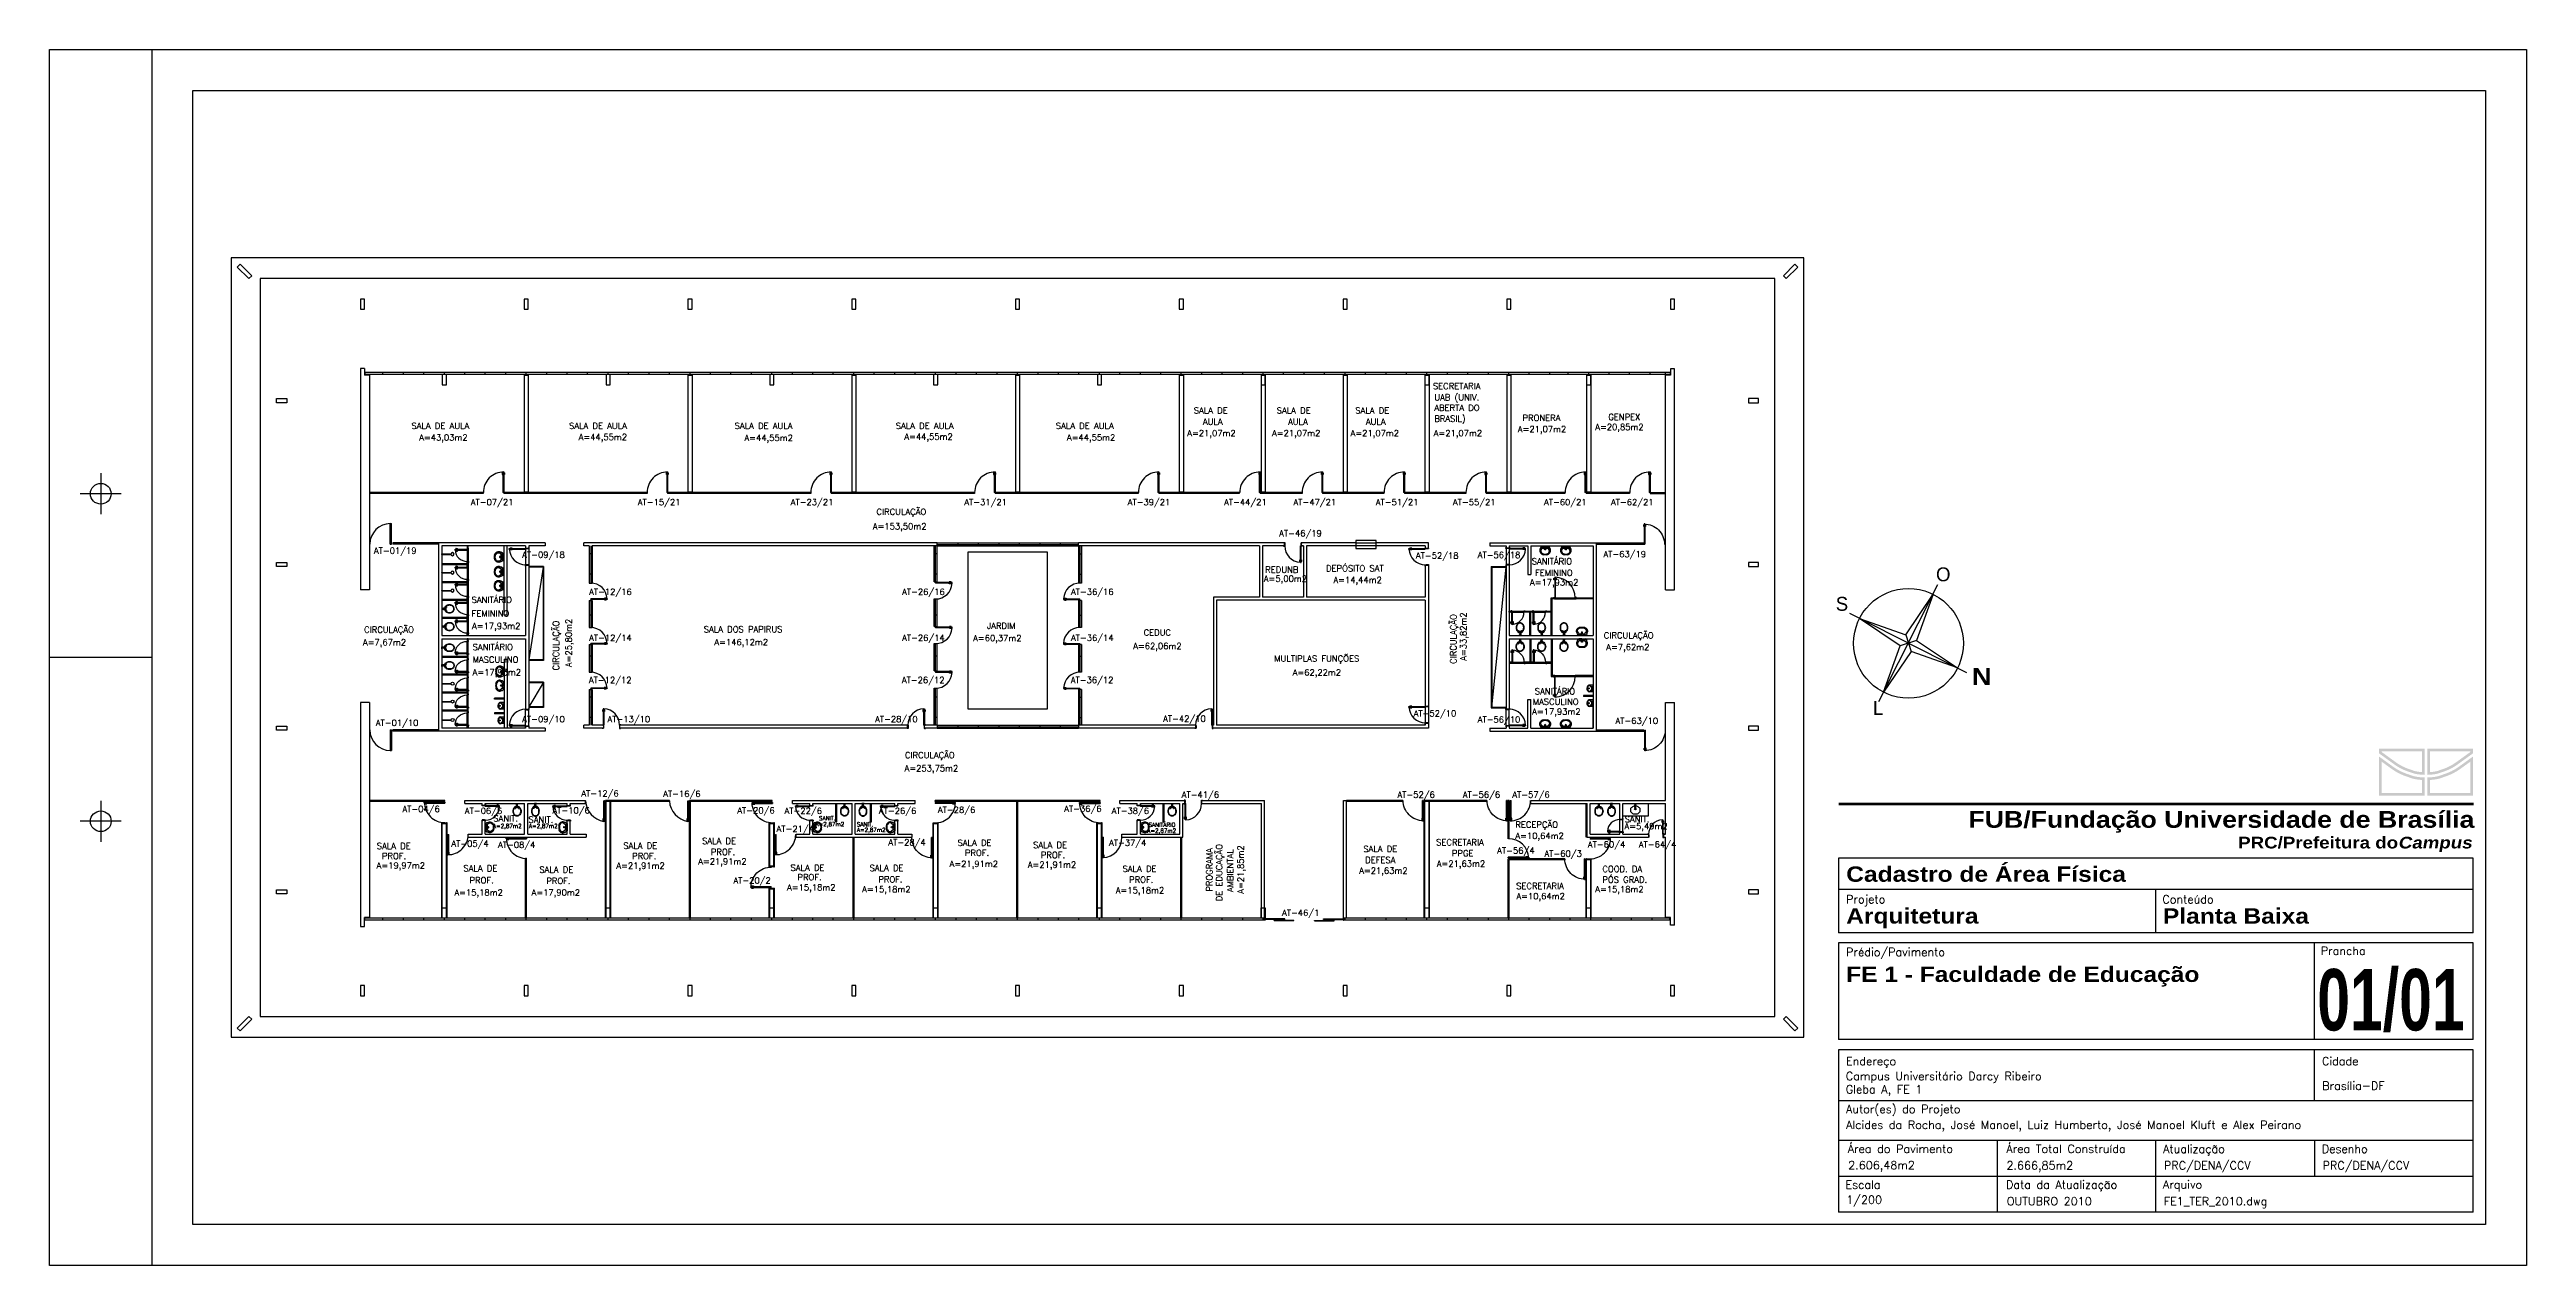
# Paper-space layout 'Layout1' of a CAD drawing. Extents: x 4.957 to 5.562, y 3.933 to 4.23.
# The model-space entities are those that its viewports show. They can reach past a viewport. Long polylines and large blocks are cut down to what shows.
import ezdxf
from ezdxf.enums import TextEntityAlignment as Align

# ---------------------------------------------------------------- set-up
doc = ezdxf.new("R2010")
doc.units = 0
doc.header["$LTSCALE"] = 0.01
doc.header["$MEASUREMENT"] = 0
doc.linetypes.add('HIDDEN', pattern=[0.375, 0.25, -0.125])
doc.layers.get('0').update_dxf_attribs({"color": 1, "linetype": 'HIDDEN'})
for name, color, linetype in [('1', 1, 'CONTINUOUS'), ('2', 1, 'CONTINUOUS'), ('3', 2, 'CONTINUOUS'), ('ALV', 2, 'CONTINUOUS'), ('APSAN', 1, 'CONTINUOUS'), ('CARIMBO', 6, 'CONTINUOUS'), ('CENTRO-CUSTO', 7, 'CONTINUOUS'), ('DIV', 2, 'CONTINUOUS'), ('ENDEREÇO', 2, 'CONTINUOUS'), ('ESQ', 1, 'CONTINUOUS'), ('JANELA', 1, 'CONTINUOUS'), ('MACANETA', 2, 'CONTINUOUS'), ('MARCO', 2, 'CONTINUOUS'), ('MARGEM', 1, 'CONTINUOUS'), ('PEÇAS', 1, 'CONTINUOUS'), ('PISO', 1, 'CONTINUOUS'), ('PORTA', 2, 'CONTINUOUS'), ('PROJ', 1, 'HIDDEN'), ('SIMB', 1, 'CONTINUOUS'), ('SOLEIRA', 1, 'CONTINUOUS'), ('TEXTO', 2, 'CONTINUOUS'), ('VP', 7, 'CONTINUOUS')]:
    doc.layers.add(name, color=color, linetype=linetype)
doc.styles.add('ARIAL', font='')
doc.styles.add('FONTE', font='FONTE.shx', dxfattribs={"height": 0.4})
doc.styles.add('ROMANS', font='romans', dxfattribs={"height": 0.1})
doc.styles.add('UNB-100', font='simplex.shx', dxfattribs={"height": 0.2})
doc.styles.get('ARIAL').set_extended_font_data('Arial Black')

psp = doc.layouts.get("Layout1")

msp = doc.modelspace()

# ---------------------------------------------------------------- texts
at = {"layer": 'ENDEREÇO', "style": 'UNB-100'}
for s, p in [('AT-07/21', (121.5, 22.66)), ('AT-15/21', (129.66, 22.66)), ('AT-23/21', (137.13, 22.66)), ('AT-31/21', (145.61, 22.66)), ('AT-39/21', (153.59, 22.66)), ('AT-44/21', (158.3, 22.66)), ('AT-47/21', (161.69, 22.66)), ('AT-51/21', (165.71, 22.66)), ('AT-55/21', (169.48, 22.66)), ('AT-60/21', (173.93, 22.66)), ('AT-62/21', (177.2, 22.66)), ('AT-01/19', (116.77, 20.29)), ('AT-46/19', (160.99, 21.14)), ('AT-09/18', (124.01, 20.09)), ('AT-52/18', (167.67, 20.05)), ('AT-56/18', (170.69, 20.08)), ('AT-63/19', (176.83, 20.12)), ('AT-12/16', (127.28, 18.28)), ('AT-26/16', (142.57, 18.28)), ('AT-36/16', (150.82, 18.28)), ('AT-12/14', (127.28, 16.03)), ('AT-26/14', (142.57, 16.03)), ('AT-36/14', (150.82, 16.03)), ('AT-12/12', (127.27, 13.97)), ('AT-26/12', (142.56, 13.97)), ('AT-36/12', (150.81, 13.97)), ('AT-01/10', (116.86, 11.88)), ('AT-09/10', (124.01, 12.06)), ('AT-13/10', (128.18, 12.06)), ('AT-28/10', (141.25, 12.06)), ('AT-42/10', (155.32, 12.08)), ('AT-52/10', (167.56, 12.34)), ('AT-56/10', (170.69, 12.04)), ('AT-63/10', (177.42, 11.98)), ('AT-12/6', (126.9, 8.43)), ('AT-16/6', (130.9, 8.41)), ('AT-41/6', (156.23, 8.37)), ('AT-52/6', (166.77, 8.37)), ('AT-56/6', (169.96, 8.37)), ('AT-57/6', (172.38, 8.37)), ('AT-04/6', (118.16, 7.67)), ('AT-06/6', (121.21, 7.58)), ('AT-10/6', (125.49, 7.6)), ('AT-20/6', (134.52, 7.6)), ('AT-22/6', (136.83, 7.58)), ('AT-26/6', (141.44, 7.58)), ('AT-28/6', (144.32, 7.63)), ('AT-36/6', (150.49, 7.68)), ('AT-38/6', (152.81, 7.58)), ('AT-05/4', (120.55, 5.98)), ('AT-08/4', (122.83, 5.92)), ('AT-21/4', (136.44, 6.7)), ('AT-28/4', (141.9, 6.04)), ('AT-37/4', (152.68, 6.02)), ('AT-60/4', (176.07, 5.94)), ('AT-64/4', (178.56, 5.94)), ('AT-56/4', (171.64, 5.64)), ('AT-60/3', (173.95, 5.49)), ('AT-20/2', (134.33, 4.18)), ('AT-46/1', (161.13, 2.6))]:
    msp.add_text(s, height=0.3, dxfattribs=at).set_placement(p)
at = {"layer": 'TEXTO', "style": 'UNB-100'}
for s, height, p in [('SECRETARIA', 0.3, (168.5, 28.33)), ('UAB (UNIV.', 0.3, (168.57, 27.78)), ('SALA DE AULA', 0.3, (118.6, 26.39)), ('SALA DE AULA', 0.3, (126.3, 26.39)), ('SALA DE AULA', 0.3, (134.39, 26.39)), ('SALA DE AULA', 0.3, (142.26, 26.39)), ('SALA DE AULA', 0.3, (150.08, 26.39)), ('SALA DE', 0.3, (156.82, 27.14)), (' AULA', 0.3, (157.06, 26.59)), ('SALA DE', 0.3, (160.87, 27.14)), (' AULA', 0.3, (161.22, 26.59)), ('SALA DE', 0.3, (164.71, 27.14)), (' AULA', 0.3, (165.02, 26.59)), ('ABERTA DO', 0.3, (168.57, 27.27)), ('BRASIL)', 0.3, (168.57, 26.74)), ('PRONERA', 0.3, (172.88, 26.78)), ('A=20,85m2', 0.3, (176.43, 26.33)), ('GENPEX', 0.3, (177.07, 26.82)), ('A=43,03m2', 0.3, (118.98, 25.82)), ('A=44,55m2', 0.3, (126.77, 25.84)), ('A=44,55m2', 0.3, (134.87, 25.8)), ('A=44,55m2', 0.3, (142.68, 25.86)), ('A=44,55m2', 0.3, (150.62, 25.82)), ('A=21,07m2', 0.3, (156.5, 26.03)), ('A=21,07m2', 0.3, (160.64, 26.03)), ('A=21,07m2', 0.3, (164.48, 26.03)), ('A=21,07m2', 0.3, (168.54, 26.03)), ('A=21,07m2', 0.3, (172.65, 26.23)), ('CIRCULAÇÃO', 0.3, (141.32, 22.19)), ('A=153,50m2', 0.3, (141.14, 21.48)), ('REDUNB', 0.3, (160.31, 19.36)), ('DEPÓSITO SAT', 0.3, (163.28, 19.43)), ('SANITÁRIO', 0.3, (173.33, 19.77)), ('FEMININO', 0.3, (173.49, 19.21)), ('SANITÁRIO', 0.3, (121.54, 17.89)), ('A=5,00m2', 0.3, (160.24, 18.92)), ('A=14,44m2', 0.3, (163.64, 18.86)), ('A=17,93m2', 0.3, (173.24, 18.74)), ('FEMININO', 0.3, (121.54, 17.22)), ('A=7,67m2', 0.3, (116.23, 15.81)), ('CIRCULAÇÃO', 0.3, (116.29, 16.43)), ('A=17,93m2', 0.3, (121.56, 16.61)), ('SANITÁRIO', 0.3, (121.59, 15.58)), ('SALA DOS PAPIRUS', 0.3, (132.88, 16.45)), ('A=146,12m2', 0.3, (133.4, 15.82)), ('A=60,37m2', 0.3, (146.04, 16.02)), ('JARDIM', 0.3, (146.72, 16.62)), ('A=62,06m2', 0.3, (153.86, 15.63)), ('CEDUC', 0.3, (154.37, 16.29)), ('CIRCULAÇÃO', 0.3, (176.85, 16.15)), ('A=7,62m2', 0.3, (176.97, 15.58)), ('A=17,93m2', 0.3, (121.59, 14.35)), ('MASCULINO', 0.3, (121.59, 14.97)), ('MULTIPLAS FUNÇÕES', 0.3, (160.75, 15.02)), ('A=62,22m2', 0.3, (161.65, 14.34)), ('SANITÁRIO', 0.3, (173.48, 13.42)), ('A=17,93m2', 0.3, (173.35, 12.43)), ('MASCULINO', 0.3, (173.38, 12.91)), ('A=253,75m2', 0.3, (142.69, 9.66)), ('CIRCULAÇÃO', 0.3, (142.71, 10.3)), ('SANIT.', 0.3, (122.6, 7.21)), ('SANIT.', 0.3, (124.32, 7.15)), ('SANIT.', 0.2, (138.51, 7.27)), ('RECEPÇÃO', 0.3, (172.53, 6.91)), ('SANIT.', 0.3, (177.87, 7.17)), ('SALA DE', 0.3, (116.91, 5.86)), ('A=2,87m2', 0.2, (122.58, 6.89)), ('A=2,87m2', 0.2, (124.34, 6.89)), ('SALA DE', 0.3, (128.95, 5.88)), ('SALA DE', 0.3, (132.8, 6.11)), ('A=2,87m2', 0.2, (138.34, 6.98)), ('A=2,87m2', 0.2, (140.36, 6.7)), ('SANIT.', 0.2, (140.36, 6.97)), ('SALA DE', 0.3, (145.28, 6.02)), ('SALA DE', 0.3, (148.97, 5.91)), ('A=2,87m2', 0.2, (154.55, 6.66)), ('SANITÁRIO', 0.2, (154.61, 6.95)), ('SECRETARIA', 0.3, (168.66, 6.04)), ('A=10,64m2', 0.3, (172.53, 6.36)), ('A=5,49m2', 0.3, (177.86, 6.83)), ('A=19,97m2', 0.3, (116.9, 4.91)), ('PROF.', 0.3, (117.16, 5.37)), ('SALA DE', 0.3, (121.14, 4.77)), ('SALA DE', 0.3, (124.85, 4.71)), ('A=21,91m2', 0.3, (128.61, 4.9)), ('PROF.', 0.3, (129.38, 5.37)), ('A=21,91m2', 0.3, (132.61, 5.11)), ('PROF.', 0.3, (133.23, 5.57)), ('SALA DE', 0.3, (137.12, 4.8)), ('SALA DE', 0.3, (140.98, 4.79)), ('A=21,91m2', 0.3, (144.89, 4.99)), ('PROF.', 0.3, (145.64, 5.53)), ('A=21,91m2', 0.3, (148.71, 4.95)), ('PROF.', 0.3, (149.35, 5.42)), ('SALA DE', 0.3, (153.34, 4.75)), ('A=21,63m2', 0.3, (164.9, 4.66)), ('SALA DE', 0.3, (165.1, 5.72)), ('DEFESA', 0.3, (165.19, 5.18)), ('A=21,63m2', 0.3, (168.69, 5)), ('PPGE', 0.3, (169.43, 5.51)), ('COOD. DA', 0.3, (176.78, 4.74)), ('A=15,18m2', 0.3, (120.7, 3.59)), ('PROF.', 0.3, (121.44, 4.19)), ('A=17,90m2', 0.3, (124.47, 3.59)), ('PROF.', 0.3, (125.19, 4.16)), ('A=15,18m2', 0.3, (136.95, 3.84)), ('PROF.', 0.3, (137.46, 4.34)), ('A=15,18m2', 0.3, (140.62, 3.75)), ('PROF.', 0.3, (141.41, 4.23)), ('A=15,18m2', 0.3, (153.01, 3.7)), ('PROF.', 0.3, (153.66, 4.22)), ('A=10,64m2', 0.3, (172.58, 3.41)), ('SECRETARIA', 0.3, (172.57, 3.91)), ('A=15,18m2', 0.3, (176.43, 3.75)), ('PÓS GRAD.', 0.3, (176.78, 4.22))]:
    msp.add_text(s, height=height, dxfattribs=at).set_placement(p)
for s, p in [('CIRCULAÇÃO', (125.81, 14.59)), ('A=25,80m2', (126.43, 14.75)), ('CIRCULAÇÃO', (169.65, 14.91)), ('A=33,82m2', (170.14, 15.06)), ('DE EDUCAÇÃO', (158.21, 3.31)), ('PROGRAMA', (157.73, 3.78)), ('AMBIENTAL', (158.75, 3.76)), ('A=21,85m2', (159.26, 3.68))]:
    msp.add_text(s, height=0.3, rotation=90, dxfattribs=at).set_placement(p)

# ---------------------------------------------------------------- blocks, each defined once
blk = doc.blocks.new('A3-EXT')
at = {"layer": 'MARGEM'}
for p, q in [((0.075, 0.297), (0.075, 0)), ((0.0675, 0.1885), (0.0575, 0.1885)), ((0.0625, 0.1935), (0.0625, 0.1835)), ((0.075, 0.1485), (0.05, 0.1485)), ((0.0625, 0.1135), (0.0625, 0.1035)), ((0.0675, 0.1085), (0.0575, 0.1085))]:
    blk.add_line(p, q, dxfattribs=at)
blk.add_lwpolyline([(0.05, 0.297), (0.655, 0.297), (0.655, 0), (0.05, 0)], close=True, dxfattribs=at)
at = {"layer": 'MARGEM', "color": 2}
blk.add_lwpolyline([(0.085, 0.287), (0.645, 0.287), (0.645, 0.01), (0.085, 0.01)], close=True, dxfattribs=at)
at = {"layer": 'MARGEM'}
for centre in [(0.06251, 0.1885), (0.06252, 0.1085)]:
    blk.add_circle(centre, 0.00253, dxfattribs=at)
blk = doc.blocks.new('SIMBOLO')
at = {"layer": 'SIMB', "color": 3}
for p, q in [((2.063, 0.303), (2.201, 2.009)), ((2.201, 2.009), (2.487, 0.321)), ((0.377, 0.017), (2.063, 0.303)), ((2.082, -0.121), (0.377, 0.017)), ((2.487, 0.321), (4.203, 0.184)), ((4.203, 0.184), (2.506, -0.103)), ((2.368, -1.817), (2.082, -0.121)), ((2.506, -0.103), (2.368, -1.817))]:
    blk.add_line(p, q, dxfattribs=at)
at = {"layer": 'SIMB'}
for p, q in [((2.385, -2.184), (2.184, 2.385)), ((4.569, 0.2), (0, 0)), ((2.063, 0.303), (2.506, -0.103)), ((2.487, 0.321), (2.082, -0.121))]:
    blk.add_line(p, q, dxfattribs=at)
blk.add_circle((2.29, 0.096), 1.915, dxfattribs=at)
at = {"layer": 'CARIMBO', "color": 3, "ltscale": 0.35, "style": 'ARIAL'}
blk.add_text('N', height=0.6, rotation=29.28303, dxfattribs=at).set_placement((5.229, 0.072), align=Align.CENTER)
at = {"layer": 'SIMB', "color": 3, "style": 'FONTE'}
for s, p in [('O', (2.289, 2.577)), ('S', (-0.291, -0.05)), ('L', (2.589, -2.605))]:
    blk.add_text(s, height=0.486, rotation=29.28303, dxfattribs=at).set_placement(p, align=Align.CENTER)
blk = doc.blocks.new('Norte')
at = {"rotation": 272.7838322174352}
blk.add_blockref('SIMBOLO', (-0.207, 2.283), dxfattribs=at)
blk = doc.blocks.new('CARIMBO_PRC')
at = {"layer": 'CARIMBO', "ltscale": 0.35}
h = blk.add_hatch(color=3, dxfattribs=at)
h.paths.add_polyline_path([(-0.02603, 0.11622), (-0.02603, 0.1151), (-0.02225, 0.11237, 0.084882), (-0.01843, 0.1105, 0.071064), (-0.01644, 0.10996, 0.025886), (-0.01486, 0.10984), (-0.01486, 0.11622)])
h.paths.add_polyline_path([(-0.0155, 0.11558), (-0.0155, 0.11051, -0.014774), (-0.01636, 0.11059, -0.072515), (-0.01821, 0.1111, -0.085705), (-0.02188, 0.11289), (-0.02539, 0.11543), (-0.02539, 0.11558)], flags=16)
h = blk.add_hatch(color=3, dxfattribs=at)
h.paths.add_polyline_path([(-0.00305, 0.11622), (-0.01422, 0.11622), (-0.01422, 0.10984, 0.025886), (-0.01264, 0.10996, 0.071064), (-0.01065, 0.1105, 0.084882), (-0.00683, 0.11237), (-0.00305, 0.1151)])
h.paths.add_polyline_path([(-0.00369, 0.11558), (-0.00369, 0.11543), (-0.00721, 0.11289, -0.085705), (-0.01087, 0.1111, -0.072515), (-0.01272, 0.11059, -0.014774), (-0.01358, 0.11051), (-0.01358, 0.11558)], flags=16)
h = blk.add_hatch(color=3, dxfattribs=at)
h.paths.add_polyline_path([(-0.02603, 0.10473), (-0.01486, 0.10473), (-0.01486, 0.1092, -0.026094), (-0.01652, 0.10932, -0.069824), (-0.01865, 0.1099, -0.084152), (-0.02262, 0.11185), (-0.02603, 0.11432)])
h.paths.add_polyline_path([(-0.02539, 0.11307), (-0.023, 0.11134, 0.0835), (-0.01886, 0.1093, 0.068753), (-0.0166, 0.10869, 0.016659), (-0.0155, 0.10859), (-0.0155, 0.10537), (-0.02539, 0.10537)], flags=16)
h = blk.add_hatch(color=3, dxfattribs=at)
h.paths.add_polyline_path([(-0.00305, 0.11432), (-0.00646, 0.11185, -0.084152), (-0.01044, 0.1099, -0.069824), (-0.01256, 0.10932, -0.026094), (-0.01422, 0.1092), (-0.01422, 0.10473), (-0.00305, 0.10473)])
h.paths.add_polyline_path([(-0.00369, 0.11307), (-0.00369, 0.10537), (-0.01358, 0.10537), (-0.01358, 0.10859, 0.016659), (-0.01248, 0.10869, 0.068753), (-0.01022, 0.1093, 0.0835), (-0.00609, 0.11134)], flags=16)
at = {"layer": 'CARIMBO', "color": 2}
for p, q in [((-0.003, 0.08946), (-0.158, 0.08946)), ((-0.158, 0.08946), (-0.158, 0.07127)), ((-0.003, 0.07127), (-0.003, 0.08946)), ((-0.158, 0.08193), (-0.003, 0.08193)), ((-0.0805, 0.07127), (-0.0805, 0.08193)), ((-0.003, 0.07127), (-0.158, 0.07127)), ((-0.003, 0.06877), (-0.158, 0.06877)), ((-0.158, 0.06877), (-0.158, 0.04521)), ((-0.04175, 0.04521), (-0.04175, 0.06877)), ((-0.003, 0.04521), (-0.003, 0.06877)), ((-0.003, 0.04521), (-0.158, 0.04521)), ((-0.003, 0.04271), (-0.158, 0.04271)), ((-0.158, 0.04271), (-0.158, 0.003)), ((-0.04175, 0.03021), (-0.04175, 0.04271)), ((-0.003, 0.003), (-0.003, 0.04271)), ((-0.003, 0.03021), (-0.158, 0.03021)), ((-0.003, 0.0205), (-0.158, 0.0205)), ((-0.11925, 0.0205), (-0.11925, 0.003)), ((-0.0805, 0.003), (-0.0805, 0.0205)), ((-0.04175, 0.0205), (-0.04175, 0.01175)), ((-0.003, 0.01175), (-0.158, 0.01175)), ((-0.003, 0.003), (-0.158, 0.003)), ((0, 0), (0, 0))]:
    blk.add_line(p, q, dxfattribs=at)
at = {"layer": 'CARIMBO', "color": 3, "ltscale": 0.35, "const_width": 0.000688}
blk.add_lwpolyline([(-0.00293, 0.10271), (-0.15797, 0.10271)], dxfattribs=at)
at = {"layer": 'CARIMBO', "color": 3, "ltscale": 0.35, "style": 'ARIAL'}
for s, height, p in [('FUB/Fundação Universidade de Brasília', 0.0040796, (-0.00271, 0.09691)), ('PRC/Prefeitura do', 0.0028557, (-0.02135, 0.09186))]:
    blk.add_text(s, height=height, dxfattribs=at).set_placement(p, align=Align.RIGHT)
at = {"layer": 'CARIMBO', "color": 3, "ltscale": 0.35, "style": 'ARIAL', "oblique": 10}
blk.add_text('Campus', height=0.002856, dxfattribs=at).set_placement((-0.00336, 0.09186), align=Align.RIGHT)
at = {"layer": 'CARIMBO', "color": 2, "style": 'ROMANS'}
for s, p in [('Projeto', (-0.1562, 0.07845)), ('Conteúdo', (-0.07893, 0.07844)), ('Prédio/Pavimento', (-0.1562, 0.06556)), ('Prancha', (-0.04025, 0.06586)), ('Endereço', (-0.1562, 0.03892)), ('Cidade', (-0.03995, 0.03892)), ('Autor(es) do Projeto', (-0.1562, 0.02721)), ('Área do Pavimento', (-0.15579, 0.01749)), ('Área Total Construída', (-0.11704, 0.01749)), ('Atualização', (-0.07875, 0.01747)), ('Desenho', (-0.04, 0.01747)), ('Escala', (-0.15634, 0.00874)), ('Data da Atualização', (-0.11712, 0.00874)), ('Arquivo', (-0.07879, 0.00876))]:
    blk.add_text(s, height=0.002, dxfattribs=at).set_placement(p)
at = {"layer": 'CARIMBO', "color": 4, "style": 'ROMANS'}
blk.add_text('PRC/DENA/CCV', height=0.002, dxfattribs=at).set_placement((-0.07854, 0.01344))
at = {"layer": 'CARIMBO', "color": 3, "style": 'ARIAL', "flags": 12}
for tag, p in [('TIPOPRANCHA', (-0.15615, 0.08372)), ('PROJETO', (-0.15615, 0.07351)), ('CONTEUDO', (-0.07879, 0.07349)), ('EDIFICIO1', (-0.15618, 0.05925)), ('EDIFICIO2', (-0.15618, 0.05349)), ('PAVIMENTO', (-0.15618, 0.0478))]:
    blk.add_attdef(tag, p, '', height=0.00375, dxfattribs=at)
at = {"layer": 'CARIMBO', "color": 3, "style": 'ARIAL', "width": 0.6, "flags": 12}
blk.add_attdef('PRA', (-0.0411, 0.04741), '', height=0.015, dxfattribs=at)
at = {"layer": 'CARIMBO', "color": 4, "style": 'ROMANS', "flags": 12}
for tag, p in [('END1', (-0.15624, 0.03527)), ('END2', (-0.15624, 0.03203)), ('CIDADE', (-0.03989, 0.03289)), ('AUTOR', (-0.15618, 0.02335)), ('AREAPAV', (-0.15567, 0.01349)), ('AREATOT', (-0.11701, 0.01344)), ('DESENHO', (-0.03979, 0.01344)), ('ESCALA', (-0.15614, 0.00506)), ('DATA', (-0.11691, 0.00469)), ('ARQUIVO', (-0.07858, 0.00469))]:
    blk.add_attdef(tag, p, '', height=0.002, dxfattribs=at)
blk = doc.blocks.new('P100D')
at = {"layer": '1'}
blk.add_arc((0, 0), 0.995, 180, 270.1541, dxfattribs=at)
at = {"layer": '2', "color": 1}
for p, q in [((-0.96, 0.03), (-0.87, 0.03)), ((-0.96, 0.03), (-0.96, 0)), ((-0.96, 0.03), (-0.87, 0.03)), ((-0.96, 0), (-0.96, 0)), ((-0.96, 0), (-0.93, 0)), ((-0.94, 0.03), (-0.94, 0)), ((-0.93, 0), (-0.93, 0)), ((-0.87, 0.03), (-0.87, 0.03)), ((-0.96, -0.07), (-0.96, -0.04)), ((-0.96, -0.04), (-0.93, -0.04)), ((-0.96, -0.04), (-0.96, -0.04)), ((-0.96, -0.06), (-0.87, -0.06)), ((-0.96, -0.07), (-0.87, -0.07)), ((-0.94, -0.06), (-0.94, -0.04)), ((-0.93, -0.04), (-0.93, -0.04)), ((-0.87, -0.07), (-0.87, -0.06))]:
    blk.add_line(p, q, dxfattribs=at)
at = {"layer": '3'}
for p, q in [((-1, 0), (0, 0)), ((-1, -0.04), (-1, 0)), ((0, 0), (0, -0.04)), ((-1, -0.04), (0, -0.04))]:
    blk.add_line(p, q, dxfattribs=at)
blk = doc.blocks.new('P100E')
at = {"layer": '1'}
blk.add_arc((0, 0), 0.995, 269.8459, 0, dxfattribs=at)
at = {"layer": '2'}
for p, q in [((0.96, 0.03), (0.87, 0.03)), ((0.87, 0.03), (0.87, 0.03)), ((0.96, 0.03), (0.87, 0.03)), ((0.93, 0), (0.93, 0)), ((0.96, 0), (0.93, 0)), ((0.94, 0.03), (0.94, 0)), ((0.96, 0.03), (0.96, 0)), ((0.96, 0), (0.96, 0)), ((0.96, -0.06), (0.87, -0.06)), ((0.87, -0.07), (0.87, -0.06)), ((0.96, -0.07), (0.87, -0.07)), ((0.96, -0.04), (0.93, -0.04)), ((0.93, -0.04), (0.93, -0.04)), ((0.94, -0.06), (0.94, -0.04)), ((0.96, -0.07), (0.96, -0.04)), ((0.96, -0.04), (0.96, -0.04))]:
    blk.add_line(p, q, dxfattribs=at)
at = {"layer": '3'}
for p, q in [((1, 0), (0, 0)), ((0, 0), (0, -0.04)), ((1, -0.04), (1, 0)), ((1, -0.04), (0, -0.04))]:
    blk.add_line(p, q, dxfattribs=at)
blk = doc.blocks.new('MACANETA')
at = {"layer": 'MACANETA', "color": 1}
for p, q in [((-0.08, 0.05), (-0.08, 0.12)), ((-0.06, 0.05), (-0.06, 0.12)), ((-0.06, 0.08), (-0.04, 0.08)), ((-0.06, 0.05), (-0.04, 0.05)), ((-0.04, 0.04), (-0.04, 0.08)), ((-0.04, 0.08), (-0.03, 0.08)), ((-0.04, 0.04), (-0.03, 0.04)), ((0.01, 0.08), (0, 0.08)), ((0.01, 0.04), (0, 0.04)), ((0.01, 0.04), (0.01, 0.08)), ((0.03, 0.08), (0.01, 0.08)), ((0.03, 0.05), (0.01, 0.05)), ((0.03, 0.05), (0.03, 0.12)), ((0.05, 0.05), (0.05, 0.12))]:
    blk.add_line(p, q, dxfattribs=at)
for centre, start, end in [((-0.07, 0.12), 90, 180), ((-0.07, 0.05), 180, 270), ((-0.07, 0.12), 0, 90), ((-0.07, 0.05), 270, 0), ((0.04, 0.12), 90, 180), ((0.04, 0.05), 180, 270), ((0.04, 0.12), 0, 90), ((0.04, 0.05), 270, 0)]:
    blk.add_arc(centre, 0.00874, start, end, dxfattribs=at)
blk = doc.blocks.new('DOOR-60')
at = {"layer": 'PORTA'}
for p, q in [((-0.05, -0.6), (-0.05, 0)), ((-0.02, 0), (-0.05, 0)), ((-0.02, -0.6), (-0.02, 0)), ((-0.05, -0.6), (-0.02, -0.6))]:
    blk.add_line(p, q, dxfattribs=at)
at = {"layer": 'PORTA', "color": 1}
blk.add_arc((-0.02, 0), 0.6, 180, 267.134, dxfattribs=at)
at = {"layer": 'PORTA'}
blk.add_blockref('MACANETA', (-0.02, -0.6), dxfattribs=at)
blk = doc.blocks.new('VDC-P')
for p, q in [((-0.13, 0.19), (0.13, 0.19)), ((-0.11, 0.2), (0.11, 0.2)), ((-0.07, 0.15), (0.07, 0.15)), ((-0.05, 0.15), (-0.03, 0.11)), ((-0.05, 0.02), (-0.05, 0)), ((-0.05, 0), (0.05, 0)), ((-0.04, 0.03), (-0.04, 0.02)), ((0.05, 0.02), (-0.04, 0.02)), ((-0.03, 0.15), (-0.03, 0.11)), ((0.03, 0.11), (-0.03, 0.11)), ((0.03, 0.1), (-0.03, 0.1)), ((0.04, 0.03), (-0.03, 0.03)), ((-0.02, 0.1), (-0.02, 0.03)), ((0.03, 0.15), (0.03, 0.11)), ((0.05, 0.15), (0.03, 0.11)), ((0.03, 0.1), (0.03, 0.03)), ((0.04, 0.03), (0.04, 0.02)), ((0.05, 0.02), (0.05, 0))]:
    blk.add_line(p, q)
for points in [[(0.16, 0.24, 0.050424), (0.18, 0.29, 0.082137), (0.2, 0.38, 0.082137), (0.18, 0.47, 0.090148), (0.14, 0.55, 0.104406), (0.07, 0.6, 0.117345), (0, 0.62, 0.117345), (-0.07, 0.6, 0.104406), (-0.14, 0.55, 0.090148), (-0.18, 0.47, 0.082137), (-0.19, 0.38, 0.082137)], [(-0.19, 0.38, 0.082137), (-0.18, 0.29, 0.050424), (-0.16, 0.24, 0.104406)], [(0.14, 0.25, 0.050424), (0.16, 0.29, 0.082137), (0.18, 0.38, 0.082137), (0.16, 0.47, 0.090148), (0.12, 0.54, 0.104406), (0.06, 0.58, 0.117345), (0, 0.6, 0.117345), (-0.06, 0.58, 0.104406), (-0.12, 0.54, 0.090148), (-0.16, 0.47, 0.082137), (-0.17, 0.38, 0.082137)], [(-0.17, 0.38, 0.082137), (-0.16, 0.29, 0.050424), (-0.14, 0.25, 0.050424)]]:
    blk.add_lwpolyline(points, format="xyb")
for centre in [(-0.08, 0.23), (0.08, 0.23)]:
    blk.add_circle(centre, 0.0101)
for centre, radius, start, end in [((0.08, 0.36), 0.266, 205.6863, 226.7558), ((0.08, 0.36), 0.246, 205.6863, 219.7706), ((-0.07, 0.2), 0.05, 226.7558, 270), ((-0.04, 0.02), 0.005, 90, 180), ((-0.03, 0.03), 0.005, 90, 180), ((-0.03, 0.1), 0.005, 90, 270), ((0.03, 0.1), 0.005, 270, 90), ((0.04, 0.03), 0.005, 0, 90), ((0.05, 0.02), 0.005, 360, 90), ((0.07, 0.2), 0.05, 270, 313.2442), ((-0.08, 0.36), 0.266, 313.2442, 334.3137), ((-0.08, 0.36), 0.246, 320.2294, 334.3137)]:
    blk.add_arc(centre, radius, start, end)
blk = doc.blocks.new('CUBA-E-P')
for p, q in [((-0.02, 0.17), (-0.03, 0.05)), ((0.01, 0.18), (-0.01, 0.18)), ((0.02, 0.17), (0.03, 0.05))]:
    blk.add_line(p, q)
blk.add_lwpolyline([(0.02, 0.1, 0.059992), (0.1, 0.12, 0.087531), (0.17, 0.16, 0.105501), (0.23, 0.22, 0.123031), (0.24, 0.29, 0.123031), (0.23, 0.36, 0.105501), (0.17, 0.43, 0.087531), (0.1, 0.47, 0.07802), (0, 0.48, 0.07802), (-0.1, 0.47, 0.087531), (-0.17, 0.43, 0.105501), (-0.23, 0.36, 0.123031), (-0.24, 0.29, 0.123031), (-0.23, 0.22, 0.105501), (-0.17, 0.16, 0.087531), (-0.1, 0.12, 0.059024), (-0.02, 0.1, 0.07802)], format="xyb")
for centre, radius in [((0, 0.24), 0.0347), ((0, 0.24), 0.0265), ((0, 0.05), 0.03)]:
    blk.add_circle(centre, radius)
for centre, radius, start, end in [((0, 0.05), 0.0361, 141.6086, 38.3914), ((-0.01, 0.17), 0.01, 90, 175.6464), ((0.01, 0.17), 0.01, 4.3536, 90)]:
    blk.add_arc(centre, radius, start, end)
blk = doc.blocks.new('A$C70DC1065')
at = {"layer": 'APSAN', "color": 1}
for p, q in [((0.32, 0.26), (0.23, 0.26)), ((0.28, 0.3), (0.28, 0.21)), ((0.41, 0.41), (0.32, 0.38)), ((0.41, 0.1), (0.32, 0.13)), ((0.41, 0.41), (0.33, 0.37)), ((0.33, 0.37), (0.33, 0.14)), ((0.41, 0.1), (0.33, 0.14)), ((0.39, 0.34), (0.34, 0.34)), ((0.39, 0.26), (0.34, 0.26)), ((0.39, 0.17), (0.34, 0.17)), ((0.37, 0.32), (0.37, 0.37)), ((0.37, 0.26), (0.37, 0.28)), ((0.37, 0.26), (0.37, 0.23)), ((0.37, 0.2), (0.37, 0.15)), ((0.41, 0.43), (0.41, 0.1)), ((0.41, 0.26), (0.41, 0.41)), ((0.41, 0.26), (0.41, 0.08)), ((0.42, 0.44), (0.42, 0.08))]:
    blk.add_line(p, q, dxfattribs=at)
for centre, radius in [((0.28, 0.26), 0.0315), ((0.28, 0.26), 0.021), ((0.37, 0.34), 0.0137), ((0.37, 0.26), 0.0137), ((0.37, 0.17), 0.0137)]:
    blk.add_circle(centre, radius, dxfattribs=at)
for centre, radius, start, end in [((0.6, 0.26), 0.595, 171.8746, 180), ((0.6, 0.26), 0.595, 180, 188.1254), ((0.21, 0.31), 0.21, 74.8885, 171.8746), ((0.21, 0.31), 0.2, 75.2817, 172.1149), ((0.6, 0.26), 0.587, 172.1149, 180), ((0.6, 0.26), 0.587, 180, 187.8851), ((0.21, 0.2), 0.2, 187.8851, 284.7183), ((0.21, 0.2), 0.21, 188.1254, 285.1115), ((0.46, 0.26), 0.424, 162.413, 180), ((0.46, 0.26), 0.424, 180, 197.587), ((0.18, 0.35), 0.123, 49.4403, 162.413), ((0.18, 0.17), 0.123, 197.587, 310.5597), ((0.13, 0.01), 0.505, 58.0101, 75.2817), ((-3.65, -5.02), 6.72, 53.8347, 54.4403), ((-4.11, -4.66), 6.72, 48.6723, 49.4403), ((-4.11, 5.18), 6.72, 310.5597, 311.3277), ((-3.65, 5.54), 6.72, 305.5597, 306.1653), ((0.13, 0.5), 0.505, 284.7183, 301.9899), ((0.13, 0.01), 0.518, 57.2141, 74.8885), ((0.13, 0.5), 0.518, 285.1115, 302.7859), ((0.3, 0.39), 0.0137, 351.7289, 53.8347), ((0.3, 0.13), 0.0137, 306.1653, 8.2711), ((0.32, 0.37), 0.0126, 0, 48.6723), ((0.32, 0.14), 0.0126, 311.3277, 0), ((0.39, 0.43), 0.0126, 0, 58.0101), ((0.39, 0.08), 0.0126, 301.9899, 0), ((0.41, 0.44), 0.0126, 0, 57.2141), ((0.41, 0.08), 0.0126, 302.7859, 0)]:
    blk.add_arc(centre, radius, start, end, dxfattribs=at)
blk = doc.blocks.new('DOOR60')
at = {"layer": 'PORTA'}
for p, q in [((0.01, -0.6), (0.01, 0)), ((0.01, 0), (0.05, 0)), ((0.05, -0.6), (0.05, 0)), ((0.05, -0.6), (0.01, -0.6))]:
    blk.add_line(p, q, dxfattribs=at)
at = {"layer": 'PORTA', "color": 1}
blk.add_arc((0.01, 0), 0.6, 272.866, 0, dxfattribs=at)
blk.add_blockref('MACANETA', (0.05, -0.6), dxfattribs=at)
blk = doc.blocks.new('MICTR-P')
for p, q in [((0, 0.08), (0, 0.16)), ((0, 0.08), (0, -0.08)), ((0.08, 0.08), (0, 0.08)), ((0.01, 0.16), (0.21, 0.16)), ((0.15, 0.15), (0.08, 0.08)), ((0.17, 0.13), (0.08, 0.05)), ((0.08, -0.08), (0.08, 0.08)), ((0, -0.08), (0, -0.16)), ((0, -0.08), (0.08, -0.08)), ((0.01, -0.16), (0.21, -0.16)), ((0.17, -0.13), (0.08, -0.05)), ((0.15, -0.15), (0.08, -0.08))]:
    blk.add_line(p, q)
for radius in [0.025, 0.015]:
    blk.add_circle((0.22, 0), radius)
for centre, radius, start, end in [((0.01, 0.16), 0.01, 90, 180), ((0.09, 0.08), 0.01, 133.3634, 180), ((0.2, 0.1), 0.0675, 49.5319, 133.3634), ((0.2, 0.1), 0.0425, 49.5319, 133.3634), ((0.11, 0), 0.171, 357.4005, 49.5319), ((0.11, 0), 0.196, 358.2793, 49.5319), ((0.01, -0.16), 0.01, 180, 270), ((0.09, -0.08), 0.01, 180, 226.6366), ((0.2, -0.1), 0.0675, 226.6366, 310.4681), ((0.2, -0.1), 0.0425, 226.6366, 310.4681), ((0.11, 0), 0.171, 310.4681, 357.3509), ((0.11, 0), 0.196, 310.4681, 357.7012)]:
    blk.add_arc(centre, radius, start, end)
blk = doc.blocks.new('CHUV')
at = {"linetype": 'Continuous'}
for p, q in [((0, 0.01), (0.45, 0.01)), ((0, 0.01), (0, -0.01)), ((0, -0.01), (0.45, -0.01))]:
    blk.add_line(p, q, dxfattribs=at)
blk.add_circle((0.53, 0), 0.0742, dxfattribs=at)

# ---------------------------------------------------------------- linework, layer by layer
at = {"layer": '1'}
for p, q in [((124.18, 20.52), (124.18, 19.74)), ((124.33, 20.54), (124.33, 19.76)), ((172.08, 20.54), (172.08, 19.76)), ((172.23, 20.52), (172.23, 19.74)), ((124.18, 11.92), (124.18, 12.69)), ((124.33, 11.89), (124.33, 12.67)), ((172.08, 11.89), (172.08, 12.67)), ((172.23, 11.92), (172.23, 12.69))]:
    msp.add_line(p, q, dxfattribs=at)
at = {"layer": '1', "color": 1}
for centre, radius, start, end in [((162.06, 20.67), 0.8, 180, 267.8509), ((124.18, 20.55), 0.8, 182.1491, 270), ((168.13, 20.55), 0.8, 182.1491, 270), ((172.23, 20.55), 0.8, 270, 357.8509), ((127.36, 18.06), 0.8, 2.1491, 90), ((144.21, 18.88), 0.8, 270, 357.8509), ((151.26, 18.06), 0.8, 90, 177.8509), ((127.36, 15.88), 0.8, 2.1491, 90), ((144.21, 16.7), 0.8, 270, 357.8509), ((151.25, 15.88), 0.8, 90, 177.8509), ((127.36, 13.7), 0.8, 2.1491, 90), ((144.21, 14.52), 0.8, 270, 357.8509), ((151.26, 13.7), 0.8, 90, 177.8509), ((124.18, 11.89), 0.8, 90, 177.8509), ((127.97, 11.92), 0.8, 360, 87.8509), ((143.65, 11.92), 0.8, 92.1491, 180), ((157.71, 11.92), 0.8, 92.1491, 180), ((168.13, 12.83), 0.8, 182.1491, 270), ((172.23, 11.89), 0.8, 2.1491, 90), ((122.21, 7.97), 0.7, 270, 357.5437), ((126.21, 7.97), 0.7, 182.4563, 270), ((138.06, 7.98), 0.7, 182.4563, 270), ((142.21, 7.97), 0.7, 182.4563, 270), ((154.21, 7.97), 0.7, 270, 357.5437), ((156.4, 8.09), 0.8, 272.1491, 0), ((179.74, 6.59), 0.7, 92.4563, 180)]:
    msp.add_arc(centre, radius, start, end, dxfattribs=at)
at = {"layer": '1'}
for centre, radius, start, end in [((128.2, 8.29), 1.1, 184.0683, 259.5688), ((132.3, 8.29), 1.1, 184.0683, 259.5688), ((152.34, 6.41), 0.966, 272.1602, 1.9217), ((172.22, 5.39), 0.966, 2.1602, 91.9553)]:
    msp.add_arc(centre, radius, start, end, dxfattribs=at)
at = {"layer": '2', "color": 1}
for p, q in [((123.43, 20.58), (123.52, 20.58)), ((123.43, 20.58), (123.43, 20.55)), ((123.43, 20.58), (123.52, 20.58)), ((123.45, 20.58), (123.45, 20.55)), ((123.52, 20.58), (123.52, 20.58)), ((123.42, 20.55), (123.46, 20.55)), ((123.42, 20.55), (123.42, 20.55)), ((123.42, 20.51), (123.42, 20.52)), ((123.42, 20.51), (123.46, 20.51)), ((123.43, 20.49), (123.43, 20.51)), ((123.43, 20.49), (123.52, 20.49)), ((123.43, 20.49), (123.52, 20.49)), ((123.45, 20.49), (123.45, 20.51)), ((123.46, 20.55), (123.46, 20.55)), ((123.46, 20.51), (123.46, 20.52)), ((123.52, 20.49), (123.52, 20.49)), ((144.87, 18.92), (144.87, 18.91)), ((144.96, 18.92), (144.87, 18.92)), ((144.96, 18.91), (144.87, 18.91)), ((144.87, 18.82), (144.87, 18.83)), ((144.96, 18.83), (144.87, 18.83)), ((144.96, 18.82), (144.87, 18.82)), ((144.94, 18.91), (144.94, 18.89)), ((144.97, 18.89), (144.94, 18.89)), ((144.94, 18.89), (144.94, 18.89)), ((144.94, 18.85), (144.94, 18.85)), ((144.97, 18.85), (144.94, 18.85)), ((144.94, 18.83), (144.94, 18.85)), ((144.96, 18.92), (144.96, 18.89)), ((144.96, 18.82), (144.96, 18.85)), ((144.97, 18.89), (144.97, 18.89)), ((144.97, 18.85), (144.97, 18.85)), ((128.12, 18.12), (128.03, 18.12)), ((128.03, 18.12), (128.03, 18.11)), ((128.12, 18.11), (128.03, 18.11)), ((128.12, 18.03), (128.03, 18.03)), ((128.03, 18.02), (128.03, 18.03)), ((128.12, 18.02), (128.03, 18.02)), ((128.09, 18.09), (128.09, 18.09)), ((128.12, 18.09), (128.09, 18.09)), ((128.12, 18.05), (128.09, 18.05)), ((128.09, 18.05), (128.09, 18.05)), ((128.1, 18.11), (128.1, 18.09)), ((128.1, 18.03), (128.1, 18.05)), ((128.12, 18.12), (128.12, 18.09)), ((128.12, 18.09), (128.12, 18.09)), ((128.12, 18.02), (128.12, 18.05)), ((128.12, 18.05), (128.12, 18.05)), ((150.5, 18.12), (150.59, 18.12)), ((150.5, 18.12), (150.5, 18.09)), ((150.5, 18.11), (150.59, 18.11)), ((150.5, 18.09), (150.5, 18.09)), ((150.5, 18.09), (150.53, 18.09)), ((150.5, 18.02), (150.5, 18.05)), ((150.5, 18.05), (150.53, 18.05)), ((150.5, 18.05), (150.5, 18.05)), ((150.5, 18.03), (150.59, 18.03)), ((150.5, 18.02), (150.59, 18.02)), ((150.52, 18.11), (150.52, 18.09)), ((150.52, 18.03), (150.52, 18.05)), ((150.53, 18.09), (150.53, 18.09)), ((150.53, 18.05), (150.53, 18.05)), ((150.59, 18.12), (150.59, 18.11)), ((150.59, 18.02), (150.59, 18.03)), ((128.12, 15.94), (128.03, 15.94)), ((128.03, 15.94), (128.03, 15.94)), ((128.12, 15.94), (128.03, 15.94)), ((128.12, 15.85), (128.03, 15.85)), ((128.03, 15.85), (128.03, 15.85)), ((128.12, 15.85), (128.03, 15.85)), ((128.09, 15.91), (128.09, 15.91)), ((128.13, 15.91), (128.09, 15.91)), ((128.09, 15.87), (128.09, 15.88)), ((128.13, 15.87), (128.09, 15.87)), ((128.1, 15.94), (128.1, 15.91)), ((128.1, 15.85), (128.1, 15.87)), ((128.12, 15.94), (128.12, 15.91)), ((128.12, 15.85), (128.12, 15.87)), ((128.13, 15.91), (128.13, 15.91)), ((128.13, 15.87), (128.13, 15.88)), ((144.97, 16.73), (144.88, 16.73)), ((144.88, 16.73), (144.88, 16.73)), ((144.97, 16.73), (144.88, 16.73)), ((144.97, 16.64), (144.88, 16.64)), ((144.88, 16.64), (144.88, 16.64)), ((144.97, 16.64), (144.88, 16.64)), ((144.98, 16.71), (144.94, 16.71)), ((144.94, 16.71), (144.94, 16.7)), ((144.94, 16.67), (144.94, 16.67)), ((144.98, 16.67), (144.94, 16.67)), ((144.95, 16.73), (144.95, 16.71)), ((144.95, 16.64), (144.95, 16.67)), ((144.97, 16.73), (144.97, 16.71)), ((144.97, 16.64), (144.97, 16.67)), ((144.98, 16.71), (144.98, 16.7)), ((144.98, 16.67), (144.98, 16.67)), ((150.49, 15.91), (150.49, 15.91)), ((150.49, 15.91), (150.53, 15.91)), ((150.49, 15.87), (150.49, 15.88)), ((150.49, 15.87), (150.53, 15.87)), ((150.5, 15.94), (150.59, 15.94)), ((150.5, 15.94), (150.5, 15.91)), ((150.5, 15.94), (150.59, 15.94)), ((150.5, 15.85), (150.5, 15.87)), ((150.5, 15.85), (150.59, 15.85)), ((150.5, 15.85), (150.59, 15.85)), ((150.52, 15.94), (150.52, 15.91)), ((150.52, 15.85), (150.52, 15.87)), ((150.53, 15.91), (150.53, 15.91)), ((150.53, 15.87), (150.53, 15.88)), ((150.59, 15.94), (150.59, 15.94)), ((150.59, 15.85), (150.59, 15.85)), ((144.88, 14.56), (144.88, 14.55)), ((144.97, 14.56), (144.88, 14.56)), ((144.97, 14.55), (144.88, 14.55)), ((144.97, 14.53), (144.94, 14.53)), ((144.94, 14.53), (144.94, 14.53)), ((144.95, 14.55), (144.95, 14.53)), ((144.97, 14.56), (144.97, 14.53)), ((144.97, 14.53), (144.97, 14.53)), ((128.11, 13.76), (128.02, 13.76)), ((128.02, 13.76), (128.02, 13.76)), ((128.11, 13.76), (128.02, 13.76)), ((128.11, 13.67), (128.02, 13.67)), ((128.02, 13.67), (128.02, 13.67)), ((128.11, 13.67), (128.02, 13.67)), ((128.09, 13.76), (128.09, 13.73)), ((128.09, 13.73), (128.09, 13.73)), ((128.12, 13.73), (128.09, 13.73)), ((128.09, 13.69), (128.09, 13.7)), ((128.09, 13.67), (128.09, 13.69)), ((128.12, 13.69), (128.09, 13.69)), ((128.11, 13.76), (128.11, 13.73)), ((128.11, 13.67), (128.11, 13.69)), ((128.12, 13.73), (128.12, 13.73)), ((128.12, 13.69), (128.12, 13.7)), ((144.88, 14.46), (144.88, 14.47)), ((144.97, 14.47), (144.88, 14.47)), ((144.97, 14.46), (144.88, 14.46)), ((144.94, 14.49), (144.94, 14.49)), ((144.97, 14.49), (144.94, 14.49)), ((144.95, 14.47), (144.95, 14.49)), ((144.97, 14.49), (144.97, 14.49)), ((144.97, 14.46), (144.97, 14.49)), ((150.5, 13.76), (150.59, 13.76)), ((150.5, 13.76), (150.5, 13.73)), ((150.5, 13.76), (150.59, 13.76)), ((150.5, 13.73), (150.5, 13.73)), ((150.5, 13.73), (150.53, 13.73)), ((150.5, 13.69), (150.5, 13.7)), ((150.5, 13.67), (150.5, 13.69)), ((150.5, 13.69), (150.53, 13.69)), ((150.5, 13.67), (150.59, 13.67)), ((150.5, 13.67), (150.59, 13.67)), ((150.52, 13.76), (150.52, 13.73)), ((150.52, 13.67), (150.52, 13.69)), ((150.53, 13.73), (150.53, 13.73)), ((150.53, 13.69), (150.53, 13.7)), ((150.59, 13.76), (150.59, 13.76)), ((150.59, 13.67), (150.59, 13.67)), ((127.94, 12.67), (127.94, 12.58)), ((127.94, 12.67), (127.97, 12.67)), ((127.94, 12.67), (127.94, 12.58)), ((127.94, 12.65), (127.97, 12.65)), ((127.94, 12.58), (127.94, 12.58)), ((127.97, 12.68), (127.97, 12.64)), ((127.97, 12.68), (127.97, 12.68)), ((127.97, 12.64), (127.97, 12.64)), ((128.01, 12.68), (128, 12.68)), ((128.01, 12.64), (128, 12.64)), ((128.01, 12.68), (128.01, 12.64)), ((128.03, 12.67), (128.01, 12.67)), ((128.03, 12.65), (128.01, 12.65)), ((128.03, 12.67), (128.03, 12.58)), ((128.03, 12.67), (128.03, 12.58)), ((128.03, 12.58), (128.03, 12.58)), ((143.59, 12.67), (143.59, 12.58)), ((143.59, 12.67), (143.62, 12.67)), ((143.59, 12.58), (143.6, 12.58)), ((143.6, 12.67), (143.6, 12.58)), ((143.6, 12.65), (143.62, 12.65)), ((143.62, 12.68), (143.62, 12.68)), ((143.62, 12.68), (143.62, 12.64)), ((143.62, 12.64), (143.62, 12.64)), ((143.66, 12.68), (143.66, 12.64)), ((143.66, 12.68), (143.66, 12.68)), ((143.69, 12.67), (143.66, 12.67)), ((143.68, 12.65), (143.66, 12.65)), ((143.66, 12.64), (143.66, 12.64)), ((143.68, 12.67), (143.68, 12.58)), ((143.69, 12.58), (143.68, 12.58)), ((143.69, 12.67), (143.69, 12.58)), ((123.42, 11.92), (123.42, 11.92)), ((123.42, 11.92), (123.46, 11.92)), ((123.42, 11.88), (123.46, 11.88)), ((123.42, 11.88), (123.42, 11.88)), ((123.43, 11.95), (123.52, 11.95)), ((123.43, 11.95), (123.43, 11.92)), ((123.43, 11.94), (123.52, 11.94)), ((123.43, 11.85), (123.43, 11.88)), ((123.43, 11.86), (123.52, 11.86)), ((123.43, 11.85), (123.52, 11.85)), ((123.45, 11.94), (123.45, 11.92)), ((123.45, 11.86), (123.45, 11.88)), ((123.46, 11.92), (123.46, 11.92)), ((123.46, 11.88), (123.46, 11.88)), ((123.52, 11.95), (123.52, 11.94)), ((123.52, 11.85), (123.52, 11.86))]:
    msp.add_line(p, q, dxfattribs=at)
at = {"layer": '2'}
for p, q in [((167.38, 20.58), (167.47, 20.58)), ((167.38, 20.58), (167.38, 20.55)), ((167.38, 20.58), (167.47, 20.58)), ((167.4, 20.58), (167.4, 20.55)), ((167.47, 20.58), (167.47, 20.58)), ((172.99, 20.58), (172.9, 20.58)), ((172.9, 20.58), (172.9, 20.58)), ((172.99, 20.58), (172.9, 20.58)), ((172.97, 20.58), (172.97, 20.55)), ((172.99, 20.58), (172.99, 20.55)), ((162, 19.91), (162, 20)), ((162, 20), (162.01, 20)), ((162, 19.91), (162.03, 19.91)), ((162.01, 19.91), (162.01, 20)), ((162.01, 19.93), (162.03, 19.93)), ((162.03, 19.94), (162.03, 19.94)), ((162.03, 19.9), (162.03, 19.94)), ((162.03, 19.9), (162.03, 19.9)), ((162.07, 19.9), (162.07, 19.94)), ((162.07, 19.94), (162.07, 19.94)), ((162.09, 19.93), (162.07, 19.93)), ((162.1, 19.91), (162.07, 19.91)), ((162.07, 19.9), (162.07, 19.9)), ((162.09, 19.91), (162.09, 20)), ((162.1, 20), (162.09, 20)), ((162.1, 19.91), (162.1, 20)), ((167.37, 20.55), (167.41, 20.55)), ((167.37, 20.55), (167.37, 20.55)), ((167.37, 20.51), (167.37, 20.52)), ((167.37, 20.51), (167.41, 20.51)), ((167.38, 20.49), (167.38, 20.51)), ((167.38, 20.49), (167.47, 20.49)), ((167.38, 20.49), (167.47, 20.49)), ((167.4, 20.49), (167.4, 20.51)), ((167.41, 20.55), (167.41, 20.55)), ((167.41, 20.51), (167.41, 20.52)), ((167.47, 20.49), (167.47, 20.49)), ((172.99, 20.49), (172.9, 20.49)), ((172.9, 20.49), (172.9, 20.49)), ((172.99, 20.49), (172.9, 20.49)), ((173, 20.55), (172.96, 20.55)), ((172.96, 20.55), (172.96, 20.55)), ((172.96, 20.51), (172.96, 20.52)), ((173, 20.51), (172.96, 20.51)), ((172.97, 20.49), (172.97, 20.51)), ((172.99, 20.49), (172.99, 20.51)), ((173, 20.55), (173, 20.55)), ((173, 20.51), (173, 20.52)), ((157.65, 12.67), (157.65, 12.58)), ((157.65, 12.67), (157.68, 12.67)), ((157.65, 12.58), (157.66, 12.58)), ((157.66, 12.67), (157.66, 12.58)), ((157.66, 12.65), (157.68, 12.65)), ((157.68, 12.68), (157.68, 12.68)), ((157.68, 12.68), (157.68, 12.64)), ((157.68, 12.64), (157.68, 12.64)), ((157.72, 12.68), (157.72, 12.64)), ((157.72, 12.68), (157.72, 12.68)), ((157.75, 12.67), (157.72, 12.67)), ((157.74, 12.65), (157.72, 12.65)), ((157.72, 12.64), (157.72, 12.64)), ((157.74, 12.67), (157.74, 12.58)), ((157.75, 12.58), (157.74, 12.58)), ((157.75, 12.67), (157.75, 12.58)), ((167.37, 12.83), (167.41, 12.83)), ((167.37, 12.83), (167.37, 12.83)), ((167.37, 12.79), (167.37, 12.8)), ((167.37, 12.79), (167.41, 12.79)), ((167.38, 12.86), (167.47, 12.86)), ((167.38, 12.86), (167.38, 12.83)), ((167.38, 12.86), (167.47, 12.86)), ((167.38, 12.77), (167.38, 12.79)), ((167.38, 12.77), (167.47, 12.77)), ((167.38, 12.77), (167.47, 12.77)), ((167.4, 12.86), (167.4, 12.83)), ((167.4, 12.77), (167.4, 12.79)), ((167.41, 12.83), (167.41, 12.83)), ((167.41, 12.79), (167.41, 12.8)), ((167.47, 12.86), (167.47, 12.86)), ((167.47, 12.77), (167.47, 12.77)), ((172.99, 11.95), (172.9, 11.95)), ((172.9, 11.95), (172.9, 11.94)), ((172.99, 11.94), (172.9, 11.94)), ((172.99, 11.86), (172.9, 11.86)), ((172.9, 11.85), (172.9, 11.86)), ((172.99, 11.85), (172.9, 11.85)), ((172.96, 11.92), (172.96, 11.92)), ((173, 11.92), (172.96, 11.92)), ((173, 11.88), (172.96, 11.88)), ((172.96, 11.88), (172.96, 11.88)), ((172.97, 11.94), (172.97, 11.92)), ((172.97, 11.86), (172.97, 11.88)), ((172.99, 11.95), (172.99, 11.92)), ((172.99, 11.85), (172.99, 11.88)), ((173, 11.92), (173, 11.92)), ((173, 11.88), (173, 11.88)), ((122.77, 8.01), (122.77, 8)), ((122.86, 8.01), (122.77, 8.01)), ((122.86, 8), (122.77, 8)), ((122.77, 7.91), (122.77, 7.92)), ((122.86, 7.92), (122.77, 7.92)), ((122.86, 7.91), (122.77, 7.91)), ((122.84, 8), (122.84, 7.98)), ((122.87, 7.98), (122.84, 7.98)), ((122.84, 7.98), (122.84, 7.98)), ((122.84, 7.94), (122.84, 7.94)), ((122.87, 7.94), (122.84, 7.94)), ((122.84, 7.92), (122.84, 7.94)), ((122.86, 8.01), (122.86, 7.98)), ((122.86, 7.91), (122.86, 7.94)), ((122.87, 7.98), (122.87, 7.98)), ((122.87, 7.94), (122.87, 7.94)), ((125.55, 8.01), (125.55, 7.98)), ((125.55, 8.01), (125.64, 8.01)), ((125.55, 8), (125.64, 8)), ((125.55, 7.98), (125.58, 7.98)), ((125.55, 7.98), (125.55, 7.98)), ((125.55, 7.94), (125.55, 7.94)), ((125.55, 7.94), (125.58, 7.94)), ((125.55, 7.91), (125.55, 7.94)), ((125.55, 7.92), (125.64, 7.92)), ((125.55, 7.91), (125.64, 7.91)), ((125.57, 8), (125.57, 7.98)), ((125.57, 7.92), (125.57, 7.94)), ((125.58, 7.98), (125.58, 7.98)), ((125.58, 7.94), (125.58, 7.94)), ((125.64, 8.01), (125.64, 8)), ((125.64, 7.91), (125.64, 7.92)), ((127.97, 7.35), (127.98, 7.35)), ((127.97, 7.26), (127.97, 7.35)), ((127.97, 7.26), (128, 7.26)), ((127.98, 7.26), (127.98, 7.35)), ((127.98, 7.28), (128, 7.28)), ((128, 7.25), (128, 7.29)), ((128, 7.29), (128, 7.29)), ((128.04, 7.29), (128.04, 7.29)), ((128.04, 7.25), (128.04, 7.29)), ((128.06, 7.28), (128.04, 7.28)), ((128.07, 7.26), (128.04, 7.26)), ((128.07, 7.35), (128.06, 7.35)), ((128.06, 7.26), (128.06, 7.35)), ((128.07, 7.26), (128.07, 7.35)), ((132.07, 7.26), (132.07, 7.35)), ((132.07, 7.35), (132.08, 7.35)), ((132.07, 7.26), (132.1, 7.26)), ((132.08, 7.26), (132.08, 7.35)), ((132.08, 7.28), (132.1, 7.28)), ((132.1, 7.29), (132.1, 7.29)), ((132.1, 7.25), (132.1, 7.29)), ((132.14, 7.25), (132.14, 7.29)), ((132.14, 7.29), (132.14, 7.29)), ((132.16, 7.28), (132.14, 7.28)), ((132.17, 7.26), (132.14, 7.26)), ((132.16, 7.26), (132.16, 7.35)), ((132.17, 7.35), (132.16, 7.35)), ((132.17, 7.26), (132.17, 7.35)), ((137.4, 8.01), (137.49, 8.01)), ((137.4, 8.01), (137.4, 7.98)), ((137.4, 8.01), (137.49, 8.01)), ((137.4, 7.98), (137.43, 7.98)), ((137.4, 7.98), (137.4, 7.98)), ((137.4, 7.94), (137.4, 7.95)), ((137.4, 7.94), (137.43, 7.94)), ((137.4, 7.92), (137.4, 7.94)), ((137.4, 7.92), (137.49, 7.92)), ((137.4, 7.92), (137.49, 7.92)), ((137.42, 8.01), (137.42, 7.98)), ((137.42, 7.92), (137.42, 7.94)), ((137.43, 7.98), (137.43, 7.98)), ((137.43, 7.94), (137.43, 7.95)), ((137.49, 8.01), (137.49, 8.01)), ((137.49, 7.92), (137.49, 7.92)), ((141.55, 8.01), (141.55, 7.98)), ((141.55, 8.01), (141.64, 8.01)), ((141.55, 8), (141.64, 8)), ((141.55, 7.98), (141.58, 7.98)), ((141.55, 7.98), (141.55, 7.98)), ((141.55, 7.94), (141.55, 7.94)), ((141.55, 7.94), (141.58, 7.94)), ((141.55, 7.91), (141.55, 7.94)), ((141.55, 7.92), (141.64, 7.92)), ((141.55, 7.91), (141.64, 7.91)), ((141.57, 8), (141.57, 7.98)), ((141.57, 7.92), (141.57, 7.94)), ((141.58, 7.98), (141.58, 7.98)), ((141.58, 7.94), (141.58, 7.94)), ((141.64, 8.01), (141.64, 8)), ((141.64, 7.91), (141.64, 7.92)), ((154.77, 8.01), (154.77, 8)), ((154.86, 8.01), (154.77, 8.01)), ((154.86, 8), (154.77, 8)), ((154.77, 7.91), (154.77, 7.92)), ((154.86, 7.92), (154.77, 7.92)), ((154.86, 7.91), (154.77, 7.91)), ((154.84, 8), (154.84, 7.98)), ((154.87, 7.98), (154.84, 7.98)), ((154.84, 7.98), (154.84, 7.98)), ((154.84, 7.94), (154.84, 7.94)), ((154.87, 7.94), (154.84, 7.94)), ((154.84, 7.92), (154.84, 7.94)), ((154.86, 8.01), (154.86, 7.98)), ((154.86, 7.91), (154.86, 7.94)), ((154.87, 7.98), (154.87, 7.98)), ((154.87, 7.94), (154.87, 7.94)), ((156.37, 7.34), (156.37, 7.43)), ((156.37, 7.43), (156.37, 7.43)), ((156.37, 7.34), (156.37, 7.43)), ((156.37, 7.36), (156.4, 7.36)), ((156.37, 7.34), (156.4, 7.34)), ((156.4, 7.33), (156.4, 7.36)), ((156.4, 7.36), (156.4, 7.36)), ((156.4, 7.33), (156.4, 7.33)), ((156.44, 7.36), (156.43, 7.36)), ((156.44, 7.33), (156.43, 7.33)), ((156.44, 7.33), (156.44, 7.36)), ((156.46, 7.36), (156.44, 7.36)), ((156.46, 7.34), (156.44, 7.34)), ((156.46, 7.34), (156.46, 7.43)), ((156.46, 7.43), (156.46, 7.43)), ((156.46, 7.34), (156.46, 7.43)), ((128, 7.25), (128, 7.25)), ((128.04, 7.25), (128.04, 7.25)), ((132.1, 7.25), (132.1, 7.25)), ((132.14, 7.25), (132.14, 7.25)), ((179.68, 7.25), (179.68, 7.16)), ((179.68, 7.25), (179.71, 7.25)), ((179.68, 7.25), (179.68, 7.16)), ((179.68, 7.23), (179.71, 7.23)), ((179.68, 7.16), (179.68, 7.16)), ((179.71, 7.25), (179.71, 7.25)), ((179.71, 7.25), (179.71, 7.22)), ((179.71, 7.22), (179.71, 7.22)), ((179.75, 7.25), (179.74, 7.25)), ((179.75, 7.22), (179.74, 7.22)), ((179.77, 7.25), (179.75, 7.25)), ((179.75, 7.25), (179.75, 7.22)), ((179.77, 7.23), (179.75, 7.23)), ((179.77, 7.25), (179.77, 7.16)), ((179.77, 7.25), (179.77, 7.16)), ((179.77, 7.16), (179.77, 7.16)), ((152.35, 5.49), (152.35, 5.58)), ((152.35, 5.58), (152.35, 5.58)), ((152.35, 5.49), (152.35, 5.58)), ((152.35, 5.51), (152.37, 5.51)), ((152.35, 5.49), (152.37, 5.49)), ((152.37, 5.51), (152.38, 5.51)), ((152.37, 5.48), (152.37, 5.51)), ((152.37, 5.48), (152.38, 5.48)), ((152.42, 5.51), (152.41, 5.51)), ((152.42, 5.48), (152.41, 5.48)), ((152.44, 5.51), (152.42, 5.51)), ((152.42, 5.48), (152.42, 5.51)), ((152.44, 5.49), (152.42, 5.49)), ((152.44, 5.49), (152.44, 5.58)), ((152.44, 5.58), (152.44, 5.58)), ((152.44, 5.49), (152.44, 5.58)), ((173.14, 5.49), (173.05, 5.49)), ((173.05, 5.49), (173.05, 5.49)), ((173.14, 5.49), (173.05, 5.49)), ((173.14, 5.4), (173.05, 5.4)), ((173.05, 5.4), (173.05, 5.4)), ((173.14, 5.4), (173.05, 5.4)), ((173.15, 5.46), (173.11, 5.46)), ((173.11, 5.46), (173.11, 5.46)), ((173.11, 5.42), (173.11, 5.43)), ((173.15, 5.42), (173.11, 5.42)), ((173.12, 5.49), (173.12, 5.46)), ((173.12, 5.4), (173.12, 5.42)), ((173.14, 5.49), (173.14, 5.46)), ((173.14, 5.4), (173.14, 5.42)), ((173.15, 5.46), (173.15, 5.46)), ((173.15, 5.42), (173.15, 5.43))]:
    msp.add_line(p, q, dxfattribs=at)
at = {"layer": '3'}
for p, q in [((124.18, 20.61), (124.17, 20.61)), ((124.17, 20.61), (124.17, 20.56)), ((124.34, 20.6), (124.33, 20.6)), ((124.34, 20.55), (124.34, 20.6)), ((161.21, 20.67), (161.21, 20.66)), ((161.21, 20.66), (161.26, 20.66)), ((161.27, 20.83), (161.22, 20.83)), ((161.22, 20.83), (161.22, 20.82)), ((161.25, 20.82), (161.27, 20.82)), ((161.25, 20.67), (161.26, 20.67)), ((161.26, 20.66), (161.26, 20.67)), ((161.26, 20.67), (161.27, 20.67)), ((161.27, 20.82), (161.27, 20.83)), ((161.28, 20.82), (161.27, 20.82)), ((161.27, 20.67), (161.27, 20.7)), ((161.27, 20.7), (161.28, 20.7)), ((161.28, 20.7), (161.28, 20.82)), ((162.03, 19.87), (162.03, 20.67)), ((162.07, 20.67), (162.03, 20.67)), ((162.06, 20.7), (162.06, 20.82)), ((162.06, 20.82), (162.07, 20.82)), ((162.07, 20.7), (162.06, 20.7)), ((162.07, 20.82), (162.07, 20.83)), ((162.07, 20.83), (162.12, 20.83)), ((162.08, 20.82), (162.07, 20.82)), ((162.07, 20.67), (162.07, 20.7)), ((162.08, 20.67), (162.07, 20.67)), ((162.07, 19.87), (162.07, 20.67)), ((162.08, 20.66), (162.08, 20.67)), ((162.08, 20.67), (162.08, 20.67)), ((162.13, 20.66), (162.08, 20.66)), ((162.12, 20.83), (162.12, 20.82)), ((162.13, 20.67), (162.13, 20.66)), ((168.13, 20.61), (168.12, 20.61)), ((168.12, 20.61), (168.12, 20.56)), ((168.29, 20.6), (168.28, 20.6)), ((168.29, 20.55), (168.29, 20.6)), ((172.07, 20.55), (172.07, 20.6)), ((172.07, 20.6), (172.08, 20.6)), ((172.23, 20.61), (172.24, 20.61)), ((172.24, 20.61), (172.24, 20.56)), ((123.38, 20.55), (124.18, 20.55)), ((123.38, 20.52), (123.38, 20.55)), ((123.38, 20.52), (124.18, 20.52)), ((124.17, 20.56), (124.18, 20.56)), ((124.17, 19.69), (124.17, 19.74)), ((124.17, 19.74), (124.18, 19.74)), ((124.18, 19.69), (124.17, 19.69)), ((124.18, 20.57), (124.18, 20.56)), ((124.18, 20.56), (124.18, 20.55)), ((124.18, 20.55), (124.22, 20.55)), ((124.18, 20.55), (124.18, 20.52)), ((124.18, 19.74), (124.18, 19.75)), ((124.18, 19.75), (124.22, 19.75)), ((124.18, 19.74), (124.18, 19.74)), ((124.22, 20.55), (124.22, 20.54)), ((124.22, 20.54), (124.33, 20.54)), ((124.22, 19.75), (124.22, 19.76)), ((124.22, 19.76), (124.33, 19.76)), ((124.33, 20.57), (124.33, 20.55)), ((124.33, 20.54), (124.33, 20.55)), ((124.33, 20.55), (124.34, 20.55)), ((124.33, 19.76), (124.33, 19.75)), ((124.33, 19.75), (124.34, 19.75)), ((124.33, 19.74), (124.33, 19.75)), ((124.34, 19.7), (124.33, 19.7)), ((124.34, 19.75), (124.34, 19.7)), ((162.03, 19.87), (162.07, 19.87)), ((167.33, 20.55), (168.13, 20.55)), ((167.33, 20.52), (167.33, 20.55)), ((167.33, 20.52), (168.13, 20.52)), ((168.12, 20.56), (168.13, 20.56)), ((168.12, 19.69), (168.12, 19.74)), ((168.12, 19.74), (168.13, 19.74)), ((168.13, 19.69), (168.12, 19.69)), ((168.13, 20.57), (168.13, 20.56)), ((168.13, 20.56), (168.13, 20.55)), ((168.13, 20.55), (168.17, 20.55)), ((168.13, 20.55), (168.13, 20.52)), ((168.13, 19.74), (168.13, 19.75)), ((168.13, 19.75), (168.17, 19.75)), ((168.13, 19.74), (168.13, 19.74)), ((168.17, 20.55), (168.17, 20.54)), ((168.17, 20.54), (168.28, 20.54)), ((168.17, 19.75), (168.17, 19.76)), ((168.17, 19.76), (168.28, 19.76)), ((168.28, 20.57), (168.28, 20.55)), ((168.28, 20.54), (168.28, 20.55)), ((168.28, 20.55), (168.29, 20.55)), ((168.28, 19.76), (168.28, 19.75)), ((168.28, 19.75), (168.29, 19.75)), ((168.28, 19.74), (168.28, 19.75)), ((168.29, 19.7), (168.28, 19.7)), ((168.29, 19.75), (168.29, 19.7)), ((172.08, 20.55), (172.07, 20.55)), ((172.08, 19.75), (172.07, 19.75)), ((172.07, 19.75), (172.07, 19.7)), ((172.07, 19.7), (172.08, 19.7)), ((172.08, 20.57), (172.08, 20.55)), ((172.08, 20.54), (172.08, 20.55)), ((172.2, 20.54), (172.08, 20.54)), ((172.2, 19.76), (172.08, 19.76)), ((172.08, 19.76), (172.08, 19.75)), ((172.08, 19.74), (172.08, 19.75)), ((172.23, 20.55), (172.2, 20.55)), ((172.2, 20.55), (172.2, 20.54)), ((172.2, 19.75), (172.2, 19.76)), ((172.23, 19.75), (172.2, 19.75)), ((172.23, 20.57), (172.23, 20.56)), ((172.24, 20.56), (172.23, 20.56)), ((172.23, 20.56), (172.23, 20.55)), ((173.03, 20.55), (172.23, 20.55)), ((172.23, 20.55), (172.23, 20.52)), ((173.03, 20.52), (172.23, 20.52)), ((172.23, 19.74), (172.23, 19.75)), ((172.24, 19.74), (172.23, 19.74)), ((172.23, 19.74), (172.23, 19.74)), ((172.23, 19.69), (172.24, 19.69)), ((172.24, 19.69), (172.24, 19.74)), ((173.03, 20.52), (173.03, 20.55)), ((145.01, 18.89), (144.21, 18.89)), ((144.21, 18.89), (144.21, 18.85)), ((145.01, 18.85), (144.21, 18.85)), ((145.01, 18.85), (145.01, 18.89)), ((128.16, 18.09), (127.36, 18.09)), ((127.36, 18.05), (127.36, 18.09)), ((128.16, 18.05), (127.36, 18.05)), ((128.16, 18.09), (128.16, 18.05)), ((150.46, 18.09), (151.26, 18.09)), ((150.46, 18.09), (150.46, 18.05)), ((150.46, 18.05), (151.26, 18.05)), ((151.26, 18.05), (151.26, 18.09)), ((128.16, 15.91), (127.36, 15.91)), ((127.36, 15.88), (127.36, 15.91)), ((128.16, 15.88), (127.36, 15.88)), ((128.16, 15.91), (128.16, 15.88)), ((145.01, 16.7), (144.21, 16.7)), ((144.21, 16.7), (144.21, 16.67)), ((145.01, 16.67), (144.21, 16.67)), ((145.01, 16.67), (145.01, 16.7)), ((150.45, 15.91), (151.25, 15.91)), ((150.45, 15.91), (150.45, 15.88)), ((150.45, 15.88), (151.25, 15.88)), ((151.25, 15.88), (151.25, 15.91)), ((145.01, 14.53), (144.21, 14.53)), ((144.21, 14.53), (144.21, 14.49)), ((145.01, 14.49), (145.01, 14.53)), ((128.16, 13.73), (127.36, 13.73)), ((127.36, 13.7), (127.36, 13.73)), ((128.16, 13.7), (127.36, 13.7)), ((128.16, 13.73), (128.16, 13.7)), ((145.01, 14.49), (144.21, 14.49)), ((150.46, 13.73), (151.26, 13.73)), ((150.46, 13.73), (150.46, 13.7)), ((150.46, 13.7), (151.26, 13.7)), ((151.26, 13.7), (151.26, 13.73)), ((124.18, 12.74), (124.17, 12.74)), ((124.17, 12.74), (124.17, 12.69)), ((124.17, 12.69), (124.18, 12.69)), ((124.18, 12.7), (124.18, 12.69)), ((124.18, 12.69), (124.18, 12.68)), ((124.18, 12.68), (124.22, 12.68)), ((124.22, 12.68), (124.22, 12.67)), ((124.22, 12.67), (124.33, 12.67)), ((124.34, 12.73), (124.33, 12.73)), ((124.33, 12.7), (124.33, 12.68)), ((124.33, 12.67), (124.33, 12.68)), ((124.33, 12.68), (124.34, 12.68)), ((124.34, 12.68), (124.34, 12.73)), ((127.97, 12.72), (127.97, 11.92)), ((128, 12.72), (127.97, 12.72)), ((128, 12.72), (128, 11.92)), ((143.62, 12.72), (143.62, 11.92)), ((143.62, 12.72), (143.66, 12.72)), ((143.66, 12.72), (143.66, 11.92)), ((157.68, 12.72), (157.68, 11.92)), ((157.68, 12.72), (157.72, 12.72)), ((157.72, 12.72), (157.72, 11.92)), ((167.33, 12.83), (168.13, 12.83)), ((167.33, 12.8), (167.33, 12.83)), ((167.33, 12.8), (168.13, 12.8)), ((168.13, 12.83), (168.13, 12.8)), ((172.07, 12.68), (172.07, 12.73)), ((172.07, 12.73), (172.08, 12.73)), ((172.08, 12.68), (172.07, 12.68)), ((172.08, 12.7), (172.08, 12.68)), ((172.08, 12.67), (172.08, 12.68)), ((172.2, 12.67), (172.08, 12.67)), ((172.23, 12.68), (172.2, 12.68)), ((172.2, 12.68), (172.2, 12.67)), ((172.23, 12.74), (172.24, 12.74)), ((172.23, 12.7), (172.23, 12.69)), ((172.24, 12.69), (172.23, 12.69)), ((172.23, 12.69), (172.23, 12.68)), ((172.24, 12.74), (172.24, 12.69)), ((123.38, 11.92), (124.18, 11.92)), ((123.38, 11.92), (123.38, 11.88)), ((123.38, 11.88), (124.18, 11.88)), ((124.17, 11.82), (124.17, 11.87)), ((124.17, 11.87), (124.18, 11.87)), ((124.18, 11.82), (124.17, 11.82)), ((124.18, 11.88), (124.18, 11.92)), ((124.18, 11.87), (124.18, 11.88)), ((124.18, 11.88), (124.22, 11.88)), ((124.18, 11.87), (124.18, 11.87)), ((124.22, 11.88), (124.22, 11.89)), ((124.22, 11.89), (124.33, 11.89)), ((124.33, 11.89), (124.33, 11.88)), ((124.33, 11.88), (124.34, 11.88)), ((124.33, 11.87), (124.33, 11.88)), ((124.34, 11.83), (124.33, 11.83)), ((124.34, 11.88), (124.34, 11.83)), ((127.91, 11.93), (127.96, 11.93)), ((127.92, 11.76), (127.92, 11.77)), ((127.97, 11.76), (127.92, 11.76)), ((127.95, 11.77), (127.97, 11.77)), ((127.97, 11.92), (127.97, 11.88)), ((127.97, 11.92), (128, 11.92)), ((127.97, 11.77), (127.97, 11.76)), ((127.98, 11.77), (127.97, 11.77)), ((127.98, 11.88), (127.98, 11.77)), ((128.76, 11.88), (128.76, 11.77)), ((128.77, 11.88), (128.76, 11.88)), ((128.76, 11.77), (128.77, 11.77)), ((128.77, 11.92), (128.77, 11.88)), ((128.78, 11.92), (128.77, 11.92)), ((128.78, 11.77), (128.77, 11.77)), ((128.77, 11.77), (128.77, 11.76)), ((128.77, 11.76), (128.82, 11.76)), ((128.78, 11.93), (128.78, 11.92)), ((128.83, 11.93), (128.78, 11.93)), ((128.78, 11.92), (128.78, 11.92)), ((128.82, 11.76), (128.82, 11.77)), ((128.83, 11.92), (128.83, 11.93)), ((142.8, 11.93), (142.85, 11.93)), ((142.8, 11.92), (142.8, 11.93)), ((142.81, 11.76), (142.81, 11.77)), ((142.86, 11.76), (142.81, 11.76)), ((142.84, 11.92), (142.85, 11.92)), ((142.84, 11.77), (142.86, 11.77)), ((142.85, 11.93), (142.85, 11.92)), ((142.85, 11.92), (142.86, 11.92)), ((142.86, 11.92), (142.86, 11.88)), ((142.86, 11.88), (142.87, 11.88)), ((142.86, 11.77), (142.86, 11.76)), ((142.87, 11.77), (142.86, 11.77)), ((142.87, 11.88), (142.87, 11.77)), ((143.66, 11.92), (143.62, 11.92)), ((143.65, 11.88), (143.65, 11.77)), ((143.65, 11.77), (143.66, 11.77)), ((143.66, 11.92), (143.66, 11.88)), ((143.67, 11.77), (143.66, 11.77)), ((143.66, 11.77), (143.66, 11.76)), ((143.66, 11.76), (143.71, 11.76)), ((143.72, 11.93), (143.67, 11.93)), ((143.71, 11.76), (143.71, 11.77)), ((156.86, 11.92), (156.86, 11.93)), ((156.86, 11.93), (156.91, 11.93)), ((156.87, 11.76), (156.87, 11.77)), ((156.92, 11.76), (156.87, 11.76)), ((156.9, 11.92), (156.91, 11.92)), ((156.9, 11.77), (156.92, 11.77)), ((156.91, 11.93), (156.91, 11.92)), ((156.91, 11.92), (156.92, 11.92)), ((156.92, 11.92), (156.92, 11.88)), ((156.92, 11.88), (156.93, 11.88)), ((156.93, 11.77), (156.92, 11.77)), ((156.92, 11.77), (156.92, 11.76)), ((156.93, 11.88), (156.93, 11.77)), ((157.72, 11.92), (157.68, 11.92)), ((157.72, 11.88), (157.71, 11.88)), ((157.71, 11.88), (157.71, 11.77)), ((157.71, 11.77), (157.72, 11.77)), ((157.73, 11.92), (157.72, 11.92)), ((157.72, 11.92), (157.72, 11.88)), ((157.72, 11.77), (157.72, 11.76)), ((157.73, 11.77), (157.72, 11.77)), ((157.72, 11.76), (157.77, 11.76)), ((157.78, 11.93), (157.73, 11.93)), ((157.73, 11.93), (157.73, 11.92)), ((157.73, 11.92), (157.73, 11.92)), ((157.77, 11.76), (157.77, 11.77)), ((157.78, 11.92), (157.78, 11.93)), ((172.08, 11.88), (172.07, 11.88)), ((172.07, 11.88), (172.07, 11.83)), ((172.07, 11.83), (172.08, 11.83)), ((172.2, 11.89), (172.08, 11.89)), ((172.08, 11.89), (172.08, 11.88)), ((172.08, 11.87), (172.08, 11.88)), ((172.2, 11.88), (172.2, 11.89)), ((172.23, 11.88), (172.2, 11.88)), ((173.03, 11.92), (172.23, 11.92)), ((172.23, 11.88), (172.23, 11.92)), ((172.23, 11.87), (172.23, 11.88)), ((173.03, 11.88), (172.23, 11.88)), ((172.24, 11.87), (172.23, 11.87)), ((172.23, 11.87), (172.23, 11.87)), ((172.23, 11.82), (172.24, 11.82)), ((172.24, 11.82), (172.24, 11.87)), ((173.03, 11.92), (173.03, 11.88)), ((122.05, 7.98), (122.05, 8.03)), ((122.05, 8.03), (122.06, 8.03)), ((122.06, 7.98), (122.05, 7.98)), ((122.06, 7.28), (122.05, 7.28)), ((122.05, 7.28), (122.05, 7.23)), ((122.06, 7.99), (122.06, 7.98)), ((122.06, 7.97), (122.06, 7.98)), ((122.17, 7.97), (122.06, 7.97)), ((122.17, 7.29), (122.06, 7.29)), ((122.06, 7.29), (122.06, 7.28)), ((122.06, 7.26), (122.06, 7.28)), ((122.21, 7.98), (122.17, 7.98)), ((122.17, 7.98), (122.17, 7.97)), ((122.17, 7.28), (122.17, 7.29)), ((122.21, 7.28), (122.17, 7.28)), ((122.21, 8.04), (122.22, 8.04)), ((122.22, 7.99), (122.21, 7.99)), ((122.21, 7.99), (122.21, 7.98)), ((122.21, 7.99), (122.21, 7.99)), ((122.91, 7.98), (122.21, 7.98)), ((122.21, 7.98), (122.21, 7.94)), ((122.91, 7.94), (122.21, 7.94)), ((122.21, 7.27), (122.21, 7.28)), ((122.22, 7.27), (122.21, 7.27)), ((122.21, 7.26), (122.21, 7.27)), ((122.22, 8.04), (122.22, 7.99)), ((122.22, 7.22), (122.22, 7.27)), ((122.91, 7.94), (122.91, 7.98)), ((125.51, 7.98), (126.21, 7.98)), ((125.51, 7.94), (125.51, 7.98)), ((125.51, 7.94), (126.21, 7.94)), ((126.21, 8.04), (126.2, 8.04)), ((126.2, 8.04), (126.2, 7.99)), ((126.2, 7.99), (126.21, 7.99)), ((126.2, 7.22), (126.2, 7.27)), ((126.2, 7.27), (126.21, 7.27)), ((126.21, 7.99), (126.21, 7.98)), ((126.21, 7.99), (126.21, 7.99)), ((126.21, 7.98), (126.24, 7.98)), ((126.21, 7.98), (126.21, 7.94)), ((126.21, 7.27), (126.21, 7.28)), ((126.21, 7.28), (126.24, 7.28)), ((126.21, 7.26), (126.21, 7.27)), ((126.24, 7.98), (126.24, 7.97)), ((126.24, 7.97), (126.36, 7.97)), ((126.24, 7.28), (126.24, 7.29)), ((126.24, 7.29), (126.36, 7.29)), ((126.37, 8.03), (126.36, 8.03)), ((126.36, 7.99), (126.36, 7.98)), ((126.36, 7.97), (126.36, 7.98)), ((126.36, 7.98), (126.37, 7.98)), ((126.36, 7.29), (126.36, 7.28)), ((126.36, 7.28), (126.37, 7.28)), ((126.36, 7.26), (126.36, 7.28)), ((126.37, 7.98), (126.37, 8.03)), ((126.37, 7.28), (126.37, 7.23)), ((128, 7.22), (128, 8.22)), ((128.04, 8.22), (128, 8.22)), ((128.04, 7.22), (128.04, 8.22)), ((132.1, 7.22), (132.1, 8.22)), ((132.1, 8.22), (132.14, 8.22)), ((132.14, 7.22), (132.14, 8.22)), ((137.36, 7.98), (138.06, 7.98)), ((137.36, 7.95), (137.36, 7.98)), ((137.36, 7.95), (138.06, 7.95)), ((138.05, 8.04), (138.05, 7.99)), ((138.06, 8.04), (138.05, 8.04)), ((138.05, 7.99), (138.06, 7.99)), ((138.05, 7.27), (138.06, 7.27)), ((138.05, 7.22), (138.05, 7.27)), ((138.06, 8), (138.06, 7.99)), ((138.06, 7.99), (138.06, 7.98)), ((138.06, 7.98), (138.09, 7.98)), ((138.06, 7.98), (138.06, 7.95)), ((138.06, 7.28), (138.09, 7.28)), ((138.06, 7.27), (138.06, 7.28)), ((138.06, 7.27), (138.06, 7.27)), ((138.09, 7.98), (138.09, 7.97)), ((138.09, 7.97), (138.21, 7.97)), ((138.09, 7.29), (138.21, 7.29)), ((138.09, 7.28), (138.09, 7.29)), ((138.22, 8.03), (138.21, 8.03)), ((138.21, 8), (138.21, 7.98)), ((138.21, 7.98), (138.22, 7.98)), ((138.21, 7.97), (138.21, 7.98)), ((138.21, 7.29), (138.21, 7.28)), ((138.21, 7.27), (138.21, 7.28)), ((138.21, 7.28), (138.22, 7.28)), ((138.22, 7.98), (138.22, 8.03)), ((138.22, 7.28), (138.22, 7.23)), ((141.51, 7.98), (142.21, 7.98)), ((141.51, 7.94), (141.51, 7.98)), ((141.51, 7.94), (142.21, 7.94)), ((142.2, 8.04), (142.2, 7.99)), ((142.21, 8.04), (142.2, 8.04)), ((142.2, 7.99), (142.21, 7.99)), ((142.2, 7.27), (142.21, 7.27)), ((142.2, 7.22), (142.2, 7.27)), ((142.21, 7.99), (142.21, 7.99)), ((142.21, 7.99), (142.21, 7.98)), ((142.21, 7.98), (142.24, 7.98)), ((142.21, 7.98), (142.21, 7.94)), ((142.21, 7.28), (142.24, 7.28)), ((142.21, 7.27), (142.21, 7.28)), ((142.21, 7.26), (142.21, 7.27)), ((142.24, 7.98), (142.24, 7.97)), ((142.24, 7.97), (142.36, 7.97)), ((142.24, 7.29), (142.36, 7.29)), ((142.24, 7.28), (142.24, 7.29)), ((142.37, 8.03), (142.36, 8.03)), ((142.36, 7.99), (142.36, 7.98)), ((142.36, 7.98), (142.37, 7.98)), ((142.36, 7.97), (142.36, 7.98)), ((142.36, 7.29), (142.36, 7.28)), ((142.36, 7.26), (142.36, 7.28)), ((142.36, 7.28), (142.37, 7.28)), ((142.37, 7.98), (142.37, 8.03)), ((142.37, 7.28), (142.37, 7.23)), ((154.05, 7.98), (154.05, 8.03)), ((154.05, 8.03), (154.06, 8.03)), ((154.06, 7.98), (154.05, 7.98)), ((154.06, 7.28), (154.05, 7.28)), ((154.05, 7.28), (154.05, 7.23)), ((154.06, 7.99), (154.06, 7.98)), ((154.06, 7.97), (154.06, 7.98)), ((154.17, 7.97), (154.06, 7.97)), ((154.17, 7.29), (154.06, 7.29)), ((154.06, 7.29), (154.06, 7.28)), ((154.06, 7.26), (154.06, 7.28)), ((154.21, 7.98), (154.17, 7.98)), ((154.17, 7.98), (154.17, 7.97)), ((154.17, 7.28), (154.17, 7.29)), ((154.21, 7.28), (154.17, 7.28)), ((154.21, 8.04), (154.22, 8.04)), ((154.22, 7.99), (154.21, 7.99)), ((154.21, 7.99), (154.21, 7.98)), ((154.21, 7.99), (154.21, 7.99)), ((154.91, 7.98), (154.21, 7.98)), ((154.21, 7.98), (154.21, 7.94)), ((154.91, 7.94), (154.21, 7.94)), ((154.21, 7.27), (154.21, 7.28)), ((154.22, 7.27), (154.21, 7.27)), ((154.21, 7.26), (154.21, 7.27)), ((154.22, 8.04), (154.22, 7.99)), ((154.22, 7.22), (154.22, 7.27)), ((154.91, 7.94), (154.91, 7.98)), ((156.4, 7.29), (156.4, 8.09)), ((156.4, 8.09), (156.43, 8.09)), ((156.43, 7.29), (156.4, 7.29)), ((156.43, 7.29), (156.43, 8.09)), ((179.71, 7.29), (179.71, 6.59)), ((179.71, 7.29), (179.74, 7.29)), ((179.74, 7.29), (179.74, 6.59)), ((122.05, 7.23), (122.06, 7.23)), ((122.21, 7.22), (122.22, 7.22)), ((126.21, 7.22), (126.2, 7.22)), ((126.37, 7.23), (126.36, 7.23)), ((128, 7.22), (128.04, 7.22)), ((132.1, 7.22), (132.14, 7.22)), ((138.06, 7.22), (138.05, 7.22)), ((138.22, 7.23), (138.21, 7.23)), ((142.21, 7.22), (142.2, 7.22)), ((142.37, 7.23), (142.36, 7.23)), ((152.38, 5.44), (152.38, 6.44)), ((152.38, 6.44), (152.41, 6.44)), ((152.41, 5.44), (152.41, 6.44)), ((154.05, 7.23), (154.06, 7.23)), ((154.21, 7.22), (154.22, 7.22)), ((178.98, 6.59), (178.98, 6.6)), ((178.98, 6.6), (179.03, 6.6)), ((178.99, 6.43), (178.99, 6.44)), ((179.04, 6.43), (178.99, 6.43)), ((179.03, 6.6), (179.03, 6.59)), ((179.03, 6.59), (179.04, 6.59)), ((179.03, 6.59), (179.03, 6.59)), ((179.03, 6.44), (179.04, 6.44)), ((179.04, 6.59), (179.04, 6.56)), ((179.04, 6.56), (179.05, 6.56)), ((179.05, 6.44), (179.04, 6.44)), ((179.04, 6.44), (179.04, 6.43)), ((179.05, 6.56), (179.05, 6.44)), ((179.74, 6.59), (179.71, 6.59)), ((179.74, 6.56), (179.73, 6.56)), ((179.73, 6.56), (179.73, 6.44)), ((179.73, 6.44), (179.74, 6.44)), ((179.75, 6.59), (179.74, 6.59)), ((179.74, 6.59), (179.74, 6.56)), ((179.74, 6.44), (179.74, 6.43)), ((179.76, 6.44), (179.74, 6.44)), ((179.74, 6.43), (179.79, 6.43)), ((179.8, 6.6), (179.75, 6.6)), ((179.75, 6.6), (179.75, 6.59)), ((179.76, 6.59), (179.75, 6.59)), ((179.79, 6.43), (179.79, 6.44)), ((179.8, 6.59), (179.8, 6.6)), ((152.41, 5.44), (152.38, 5.44)), ((173.18, 5.46), (172.18, 5.46)), ((172.18, 5.43), (172.18, 5.46)), ((173.18, 5.43), (172.18, 5.43)), ((173.18, 5.46), (173.18, 5.43))]:
    msp.add_line(p, q, dxfattribs=at)
at = {"layer": 'ALV'}
for p, q in [((116.11, 29.34), (116.11, 18.52)), ((116.31, 29.34), (116.11, 29.34)), ((116.31, 29.34), (116.31, 29.02)), ((180.11, 29.32), (180.11, 29.02)), ((180.31, 29.32), (180.11, 29.32)), ((180.31, 18.52), (180.31, 29.32)), ((116.56, 29.02), (116.31, 29.02)), ((116.56, 29.02), (116.56, 18.52)), ((124.11, 29.02), (124.11, 23.32)), ((124.11, 29.02), (124.31, 29.02)), ((124.31, 29.02), (124.31, 23.32)), ((132.11, 29.02), (132.11, 23.32)), ((132.11, 29.02), (132.31, 29.02)), ((132.31, 29.02), (132.31, 23.32)), ((140.11, 29.02), (140.11, 23.32)), ((140.11, 29.02), (140.31, 29.02)), ((140.31, 29.02), (140.31, 23.32)), ((148.11, 29.02), (148.11, 23.32)), ((148.11, 29.02), (148.31, 29.02)), ((148.31, 29.02), (148.31, 23.32)), ((156.11, 29.02), (156.11, 23.32)), ((156.11, 29.02), (156.31, 29.02)), ((156.31, 29.02), (156.31, 23.32)), ((160.11, 29.02), (160.11, 23.32)), ((160.11, 29.02), (160.31, 29.02)), ((160.31, 29.02), (160.31, 23.32)), ((164.11, 29.02), (164.11, 23.32)), ((164.11, 29.02), (164.31, 29.02)), ((164.31, 29.02), (164.31, 23.32)), ((168.11, 29.02), (168.11, 23.32)), ((168.11, 29.02), (168.31, 29.02)), ((168.31, 29.02), (168.31, 23.32)), ((172.11, 29.02), (172.11, 23.32)), ((172.11, 29.02), (172.31, 29.02)), ((172.31, 29.02), (172.31, 23.32)), ((176.01, 29.02), (176.01, 23.32)), ((176.01, 29.02), (176.21, 29.02)), ((176.21, 29.02), (176.21, 23.32)), ((179.86, 18.52), (179.86, 29.02)), ((180.11, 29.02), (179.86, 29.02)), ((124.11, 23.32), (124.31, 23.32)), ((132.11, 23.32), (132.31, 23.32)), ((140.11, 23.32), (140.31, 23.32)), ((148.11, 23.32), (148.31, 23.32)), ((156.11, 23.32), (156.31, 23.32)), ((160.11, 23.32), (160.31, 23.32)), ((164.11, 23.32), (164.31, 23.32)), ((168.11, 23.32), (168.31, 23.32)), ((172.11, 23.32), (172.31, 23.32)), ((176.01, 23.32), (176.21, 23.32)), ((119.93, 20.82), (119.93, 11.62)), ((125.13, 20.82), (119.93, 20.82)), ((120.08, 20.67), (120.08, 16.29)), ((124.18, 20.67), (120.08, 20.67)), ((123.13, 17.29), (123.13, 20.67)), ((123.28, 17.29), (123.28, 20.67)), ((124.18, 20.67), (124.18, 20.57)), ((124.33, 20.67), (124.33, 20.57)), ((125.13, 20.67), (124.33, 20.67)), ((125.13, 20.82), (125.13, 20.67)), ((127.03, 20.67), (127.03, 20.82)), ((144.28, 20.82), (127.03, 20.82)), ((127.28, 20.67), (127.03, 20.67)), ((144.28, 20.67), (127.43, 20.67)), ((144.28, 20.67), (144.28, 20.82)), ((161.25, 20.82), (151.18, 20.82)), ((151.18, 20.67), (151.18, 20.82)), ((160.03, 20.67), (151.18, 20.67)), ((160.03, 20.67), (160.03, 18.17)), ((160.18, 20.67), (160.18, 18.17)), ((161.25, 20.67), (160.18, 20.67)), ((161.25, 20.67), (161.25, 20.82)), ((162.08, 20.67), (162.08, 20.82)), ((164.73, 20.82), (162.08, 20.82)), ((162.18, 20.67), (162.08, 20.67)), ((162.18, 20.67), (162.18, 18.17)), ((162.33, 20.67), (162.33, 18.17)), ((164.73, 20.67), (162.33, 20.67)), ((168.28, 20.82), (165.73, 20.82)), ((168.13, 20.67), (165.73, 20.67)), ((168.13, 20.67), (168.13, 20.57)), ((168.28, 20.57), (168.28, 20.82)), ((171.28, 20.82), (176.48, 20.82)), ((171.28, 20.82), (171.28, 20.67)), ((171.28, 20.67), (172.08, 20.67)), ((172.08, 20.67), (172.08, 20.57)), ((172.23, 20.67), (172.23, 20.57)), ((172.23, 20.67), (173.13, 20.67)), ((173.13, 20.67), (173.13, 19.27)), ((173.28, 20.67), (173.28, 19.27)), ((173.28, 20.67), (176.33, 20.67)), ((176.33, 20.67), (176.33, 16.29)), ((176.48, 20.82), (176.48, 11.62)), ((121.33, 20.52), (121.38, 20.52)), ((121.33, 19.89), (121.38, 19.89)), ((121.33, 19.65), (121.38, 19.65)), ((124.18, 20.57), (124.33, 20.57)), ((124.18, 19.74), (124.33, 19.74)), ((124.18, 19.74), (124.18, 16.29)), ((124.33, 19.74), (124.33, 12.7)), ((168.13, 20.57), (168.28, 20.57)), ((168.13, 19.74), (168.13, 18.17)), ((168.13, 19.74), (168.28, 19.74)), ((168.28, 19.74), (168.28, 12.85)), ((172.23, 20.57), (172.08, 20.57)), ((172.23, 19.74), (172.08, 19.74)), ((172.08, 19.74), (172.08, 12.7)), ((172.23, 19.74), (172.23, 16.29)), ((116.56, 18.52), (116.11, 18.52)), ((121.33, 19.02), (121.38, 19.02)), ((121.33, 18.82), (121.38, 18.82)), ((121.33, 18.19), (121.38, 18.19)), ((157.78, 18.17), (157.78, 11.92)), ((160.03, 18.17), (157.78, 18.17)), ((162.18, 18.17), (160.18, 18.17)), ((168.13, 18.17), (162.33, 18.17)), ((173.13, 19.27), (173.28, 19.27)), ((179.86, 18.52), (180.31, 18.52)), ((121.33, 17.93), (121.38, 17.93)), ((121.33, 17.3), (121.38, 17.3)), ((121.33, 17.03), (121.38, 17.03)), ((123.28, 17.29), (123.13, 17.29)), ((157.93, 18.02), (157.93, 11.92)), ((168.13, 18.02), (157.93, 18.02)), ((168.13, 18.02), (168.13, 12.85)), ((172.34, 17.44), (172.34, 17.49)), ((172.97, 17.44), (172.97, 17.49)), ((173.39, 17.44), (173.39, 17.49)), ((174.02, 17.44), (174.02, 17.49)), ((174.44, 18.14), (174.44, 18.09)), ((175.47, 18.14), (175.47, 18.09)), ((120.08, 16.29), (124.18, 16.29)), ((120.08, 16.14), (124.18, 16.14)), ((120.08, 16.14), (120.08, 11.77)), ((121.33, 16.4), (121.38, 16.4)), ((121.33, 16.03), (121.38, 16.03)), ((124.18, 16.14), (124.18, 12.7)), ((172.23, 16.29), (176.33, 16.29)), ((172.23, 16.14), (176.33, 16.14)), ((172.23, 16.14), (172.23, 12.7)), ((176.33, 16.14), (176.33, 11.77)), ((121.33, 15.4), (121.38, 15.4)), ((121.33, 15.13), (121.38, 15.13)), ((123.13, 15.14), (123.13, 11.77)), ((123.13, 15.14), (123.28, 15.14)), ((123.28, 15.14), (123.28, 11.77)), ((172.34, 14.99), (172.34, 14.94)), ((172.97, 14.99), (172.97, 14.94)), ((173.39, 14.99), (173.39, 14.94)), ((174.02, 14.99), (174.02, 14.94)), ((121.33, 14.5), (121.38, 14.5)), ((121.33, 14.25), (121.38, 14.25)), ((121.33, 13.62), (121.38, 13.62)), ((121.33, 13.42), (121.38, 13.42)), ((174.44, 14.29), (174.44, 14.34)), ((175.47, 14.29), (175.47, 14.34)), ((176.33, 13.36), (175.86, 13.36)), ((175.86, 13.36), (175.86, 13.31)), ((176.33, 13.31), (175.86, 13.31)), ((116.56, 13.02), (116.11, 13.02)), ((116.11, 13.02), (116.11, 2.08)), ((116.56, 13.02), (116.56, 2.52)), ((121.33, 12.79), (121.38, 12.79)), ((121.33, 12.54), (121.38, 12.54)), ((123.13, 13.23), (122.66, 13.23)), ((122.66, 13.18), (122.66, 13.23)), ((123.13, 13.18), (122.66, 13.18)), ((122.66, 12.52), (122.66, 12.47)), ((123.13, 12.52), (122.66, 12.52)), ((123.13, 12.47), (122.66, 12.47)), ((124.18, 12.7), (124.33, 12.7)), ((168.13, 12.85), (168.28, 12.85)), ((172.23, 12.7), (172.08, 12.7)), ((173.13, 11.77), (173.13, 13.17)), ((173.13, 13.17), (173.28, 13.17)), ((173.28, 11.77), (173.28, 13.17)), ((176.33, 11.77), (176.33, 13.02)), ((179.86, 13.02), (180.31, 13.02)), ((179.86, 8.24), (179.86, 13.02)), ((180.31, 2.14), (180.31, 13.02)), ((125.13, 11.62), (119.93, 11.62)), ((124.18, 11.77), (120.08, 11.77)), ((121.33, 11.91), (121.38, 11.91)), ((124.18, 11.87), (124.33, 11.87)), ((124.18, 11.87), (124.18, 11.77)), ((124.33, 11.87), (124.33, 11.77)), ((125.13, 11.77), (124.33, 11.77)), ((125.13, 11.77), (125.13, 11.62)), ((127.03, 11.77), (127.03, 11.92)), ((127.28, 11.92), (127.03, 11.92)), ((127.98, 11.77), (127.03, 11.77)), ((128, 11.92), (127.43, 11.92)), ((142.84, 11.77), (128.76, 11.77)), ((142.84, 11.92), (128.77, 11.92)), ((128.78, 11.77), (128.78, 11.92)), ((142.84, 11.77), (142.84, 11.92)), ((144.28, 11.92), (143.64, 11.92)), ((144.28, 11.77), (143.64, 11.77)), ((144.28, 11.92), (144.28, 11.77)), ((156.9, 11.92), (151.18, 11.92)), ((151.18, 11.92), (151.18, 11.77)), ((156.9, 11.77), (151.18, 11.77)), ((156.9, 11.92), (156.9, 11.77)), ((157.78, 11.92), (157.73, 11.92)), ((157.73, 11.92), (157.73, 11.77)), ((168.28, 11.77), (157.73, 11.77)), ((168.13, 11.92), (157.93, 11.92)), ((168.13, 12.02), (168.28, 12.02)), ((168.13, 12.02), (168.13, 11.92)), ((168.28, 12.02), (168.28, 11.77)), ((171.28, 11.77), (171.28, 11.62)), ((171.28, 11.77), (172.08, 11.77)), ((171.28, 11.62), (176.48, 11.62)), ((172.23, 11.87), (172.08, 11.87)), ((172.08, 11.87), (172.08, 11.77)), ((172.23, 11.87), (172.23, 11.77)), ((172.23, 11.77), (173.13, 11.77)), ((173.28, 11.77), (176.33, 11.77)), ((121.21, 8.24), (127.11, 8.24)), ((121.21, 8.09), (121.21, 8.24)), ((121.21, 8.09), (122.06, 8.09)), ((122.06, 7.99), (122.06, 8.09)), ((122.21, 7.99), (122.06, 7.99)), ((122.06, 6.59), (122.06, 7.26)), ((122.21, 7.26), (122.06, 7.26)), ((122.21, 8.09), (124.13, 8.09)), ((122.21, 7.99), (122.21, 8.09)), ((122.21, 6.59), (122.21, 7.26)), ((124.13, 6.59), (124.13, 8.09)), ((124.28, 6.59), (124.28, 8.09)), ((124.28, 8.09), (126.21, 8.09)), ((126.21, 7.99), (126.21, 8.09)), ((126.21, 7.99), (126.36, 7.99)), ((126.21, 6.59), (126.21, 7.26)), ((126.21, 7.26), (126.36, 7.26)), ((126.36, 8.09), (127.11, 8.09)), ((126.36, 7.99), (126.36, 8.09)), ((126.36, 6.59), (126.36, 7.26)), ((127.11, 8.09), (127.11, 8.24)), ((137.21, 8.24), (143.21, 8.24)), ((137.21, 8.09), (137.21, 8.24)), ((137.21, 8.09), (138.06, 8.09)), ((138.06, 7.99), (138.06, 8.09)), ((138.06, 7.99), (138.21, 7.99)), ((138.06, 6.59), (138.06, 7.26)), ((138.06, 7.26), (138.21, 7.26)), ((138.21, 8.09), (140.13, 8.09)), ((138.21, 7.99), (138.21, 8.09)), ((138.21, 6.59), (138.21, 7.26)), ((139.33, 7.19), (139.33, 8.09)), ((139.38, 7.19), (139.38, 8.09)), ((140.13, 6.59), (140.13, 8.09)), ((140.28, 6.59), (140.28, 8.09)), ((140.28, 8.09), (142.21, 8.09)), ((141.03, 7.19), (141.03, 8.09)), ((141.08, 7.19), (141.08, 8.09)), ((142.21, 7.99), (142.21, 8.09)), ((142.21, 7.99), (142.36, 7.99)), ((142.21, 6.59), (142.21, 7.26)), ((142.21, 7.26), (142.36, 7.26)), ((142.36, 7.99), (142.36, 8.09)), ((142.36, 8.09), (143.21, 8.09)), ((142.36, 6.59), (142.36, 7.26)), ((143.21, 8.09), (143.21, 8.24)), ((153.21, 8.09), (153.21, 8.24)), ((153.21, 8.24), (156.38, 8.24)), ((153.21, 8.09), (154.06, 8.09)), ((154.06, 7.99), (154.06, 8.09)), ((154.21, 7.99), (154.06, 7.99)), ((154.21, 7.26), (154.06, 7.26)), ((154.06, 6.59), (154.06, 7.26)), ((154.21, 7.99), (154.21, 8.09)), ((154.21, 8.09), (156.13, 8.09)), ((154.21, 6.59), (154.21, 7.26)), ((155.33, 7.19), (155.33, 8.09)), ((155.38, 7.19), (155.38, 8.09)), ((156.13, 6.59), (156.13, 8.09)), ((156.28, 6.44), (156.28, 8.09)), ((156.28, 8.09), (156.38, 8.09)), ((156.38, 8.09), (156.38, 8.24)), ((157.21, 8.09), (157.21, 8.24)), ((157.21, 8.24), (160.28, 8.24)), ((157.21, 8.09), (160.13, 8.09)), ((160.13, 2.49), (160.13, 8.09)), ((160.28, 2.49), (160.28, 8.24)), ((164.13, 2.49), (164.13, 8.24)), ((164.13, 8.24), (164.28, 8.24)), ((164.28, 2.49), (164.28, 8.24)), ((173.29, 8.09), (173.29, 8.24)), ((173.29, 8.24), (179.86, 8.24)), ((173.29, 8.09), (176.03, 8.09)), ((176.03, 6.44), (176.03, 8.09)), ((176.18, 6.59), (176.18, 8.09)), ((176.18, 8.09), (177.63, 8.09)), ((177.63, 7.32), (177.63, 8.09)), ((177.63, 7.32), (177.78, 7.32)), ((177.78, 7.32), (177.78, 8.09)), ((177.78, 8.09), (179.86, 8.09)), ((179.86, 6.59), (179.86, 8.09)), ((121.38, 6.44), (121.38, 6.59)), ((121.38, 6.59), (122.06, 6.59)), ((121.38, 6.44), (127.14, 6.44)), ((122.21, 6.59), (124.13, 6.59)), ((124.28, 6.59), (126.21, 6.59)), ((126.36, 6.59), (127.14, 6.59)), ((127.14, 6.59), (127.14, 6.44)), ((137.39, 6.59), (138.06, 6.59)), ((137.39, 6.44), (137.39, 6.59)), ((137.39, 6.44), (140.03, 6.44)), ((138.21, 6.59), (140.03, 6.59)), ((139.33, 7.19), (139.38, 7.19)), ((140.03, 6.59), (140.13, 6.59)), ((140.03, 6.44), (143.04, 6.44)), ((140.28, 6.59), (142.21, 6.59)), ((141.08, 7.19), (141.03, 7.19)), ((142.36, 6.59), (143.04, 6.59)), ((143.04, 6.59), (143.04, 6.44)), ((153.31, 6.44), (153.31, 6.59)), ((153.31, 6.59), (154.06, 6.59)), ((153.31, 6.44), (156.28, 6.44)), ((154.21, 6.59), (156.13, 6.59)), ((155.33, 7.19), (155.38, 7.19)), ((176.03, 6.44), (179.03, 6.44)), ((176.18, 6.59), (177.63, 6.59)), ((177.63, 6.59), (177.63, 6.69)), ((177.63, 6.69), (177.78, 6.69)), ((177.78, 6.59), (177.78, 6.69)), ((177.78, 6.59), (179.03, 6.59)), ((179.03, 6.59), (179.03, 6.44)), ((179.76, 6.59), (179.76, 6.44)), ((179.76, 6.59), (179.86, 6.59)), ((179.76, 6.44), (179.86, 6.44)), ((179.86, 2.52), (179.86, 6.44)), ((116.31, 2.08), (116.31, 2.52)), ((116.56, 2.52), (116.31, 2.52)), ((180.11, 2.52), (179.86, 2.52)), ((180.11, 2.14), (180.11, 2.52)), ((116.11, 2.08), (116.31, 2.08)), ((180.31, 2.14), (180.11, 2.14))]:
    msp.add_line(p, q, dxfattribs=at)
at = {"layer": 'ALV', "linetype": 'HIDDEN'}
for p, q in [((164.73, 20.82), (165.73, 20.82)), ((165.73, 20.67), (164.73, 20.67))]:
    msp.add_line(p, q, dxfattribs=at)
at = {"layer": 'ALV'}
for points in [[(110.09, 34.29), (110.66, 33.73), (110.8, 33.87), (110.23, 34.44)], [(186.32, 34.29), (185.76, 33.73), (185.62, 33.87), (186.18, 34.44)], [(116.11, 32.73), (116.11, 32.23), (116.31, 32.23), (116.31, 32.73)], [(124.11, 32.73), (124.11, 32.23), (124.31, 32.23), (124.31, 32.73)], [(132.11, 32.73), (132.11, 32.23), (132.31, 32.23), (132.31, 32.73)], [(140.11, 32.73), (140.11, 32.23), (140.31, 32.23), (140.31, 32.73)], [(148.11, 32.73), (148.11, 32.23), (148.31, 32.23), (148.31, 32.73)], [(156.11, 32.73), (156.11, 32.23), (156.31, 32.23), (156.31, 32.73)], [(164.11, 32.73), (164.11, 32.23), (164.31, 32.23), (164.31, 32.73)], [(172.11, 32.73), (172.11, 32.23), (172.31, 32.23), (172.31, 32.73)], [(180.11, 32.73), (180.11, 32.23), (180.31, 32.23), (180.31, 32.73)], [(120.11, 29.04), (120.11, 28.54), (120.31, 28.54), (120.31, 29.04)], [(128.11, 29.04), (128.11, 28.54), (128.31, 28.54), (128.31, 29.04)], [(136.11, 29.04), (136.11, 28.54), (136.31, 28.54), (136.31, 29.04)], [(144.11, 29.04), (144.11, 28.54), (144.31, 28.54), (144.31, 29.04)], [(152.11, 29.04), (152.11, 28.54), (152.31, 28.54), (152.31, 29.04)], [(160.11, 29.04), (160.11, 28.54), (160.31, 28.54), (160.31, 29.04)], [(168.11, 29.04), (168.11, 28.54), (168.31, 28.54), (168.31, 29.04)], [(176.01, 29.04), (176.01, 28.54), (176.21, 28.54), (176.21, 29.04)], [(112.51, 27.67), (112.01, 27.67), (112.01, 27.87), (112.51, 27.87)], [(183.91, 27.67), (184.41, 27.67), (184.41, 27.87), (183.91, 27.87)], [(112.51, 19.67), (112.01, 19.67), (112.01, 19.87), (112.51, 19.87)], [(183.91, 19.67), (184.41, 19.67), (184.41, 19.87), (183.91, 19.87)], [(112.51, 11.67), (112.01, 11.67), (112.01, 11.87), (112.51, 11.87)], [(183.91, 11.67), (184.41, 11.67), (184.41, 11.87), (183.91, 11.87)], [(112.51, 3.67), (112.01, 3.67), (112.01, 3.87), (112.51, 3.87)], [(183.91, 3.67), (184.41, 3.67), (184.41, 3.87), (183.91, 3.87)], [(120.11, 2.49), (120.11, 2.99), (120.31, 2.99), (120.31, 2.49)], [(128.11, 2.49), (128.11, 2.99), (128.31, 2.99), (128.31, 2.49)], [(136.11, 2.49), (136.11, 2.99), (136.31, 2.99), (136.31, 2.49)], [(144.11, 2.49), (144.11, 2.99), (144.31, 2.99), (144.31, 2.49)], [(152.11, 2.49), (152.11, 2.99), (152.31, 2.99), (152.31, 2.49)], [(160.11, 2.49), (160.11, 2.99), (160.31, 2.99), (160.31, 2.49)], [(168.11, 2.49), (168.11, 2.99), (168.31, 2.99), (168.31, 2.49)], [(176.01, 2.49), (176.01, 2.99), (176.21, 2.99), (176.21, 2.49)], [(116.11, -0.81), (116.11, -1.31), (116.31, -1.31), (116.31, -0.81)], [(124.11, -0.81), (124.11, -1.31), (124.31, -1.31), (124.31, -0.81)], [(132.11, -0.81), (132.11, -1.31), (132.31, -1.31), (132.31, -0.81)], [(140.11, -0.81), (140.11, -1.31), (140.31, -1.31), (140.31, -0.81)], [(148.11, -0.81), (148.11, -1.31), (148.31, -1.31), (148.31, -0.81)], [(156.11, -0.81), (156.11, -1.31), (156.31, -1.31), (156.31, -0.81)], [(164.11, -0.81), (164.11, -1.31), (164.31, -1.31), (164.31, -0.81)], [(172.11, -0.81), (172.11, -1.31), (172.31, -1.31), (172.31, -0.81)], [(180.11, -0.81), (180.11, -1.31), (180.31, -1.31), (180.31, -0.81)], [(110.09, -2.88), (110.66, -2.31), (110.8, -2.45), (110.23, -3.02)], [(186.32, -2.88), (185.76, -2.31), (185.62, -2.45), (186.18, -3.02)]]:
    msp.add_lwpolyline(points, close=True, dxfattribs=at)
at = {"layer": 'CENTRO-CUSTO'}
msp.add_line((179.86, 29.02), (179.86, 29.14), dxfattribs=at)
at = {"layer": 'DIV'}
for p, q in [((122.11, 23.29), (116.56, 23.29)), ((122.11, 23.24), (116.56, 23.24)), ((117.11, 23.29), (117.11, 23.24)), ((118.11, 23.29), (118.11, 23.24)), ((119.11, 23.29), (119.11, 23.24)), ((120.11, 23.29), (120.11, 23.24)), ((121.11, 23.29), (121.11, 23.24)), ((122.11, 23.29), (122.11, 23.24)), ((123.11, 23.29), (123.11, 23.24)), ((130.11, 23.29), (123.11, 23.29)), ((130.11, 23.24), (123.11, 23.24)), ((124.11, 23.29), (124.11, 23.24)), ((125.11, 23.29), (125.11, 23.24)), ((126.11, 23.29), (126.11, 23.24)), ((127.11, 23.29), (127.11, 23.24)), ((128.11, 23.29), (128.11, 23.24)), ((129.11, 23.29), (129.11, 23.24)), ((130.11, 23.29), (130.11, 23.24)), ((131.11, 23.29), (131.11, 23.24)), ((138.11, 23.29), (131.11, 23.29)), ((138.11, 23.24), (131.11, 23.24)), ((132.11, 23.29), (132.11, 23.24)), ((133.11, 23.29), (133.11, 23.24)), ((134.11, 23.29), (134.11, 23.24)), ((135.11, 23.29), (135.11, 23.24)), ((136.11, 23.29), (136.11, 23.24)), ((137.11, 23.29), (137.11, 23.24)), ((138.11, 23.29), (138.11, 23.24)), ((139.11, 23.29), (139.11, 23.24)), ((146.11, 23.29), (139.11, 23.29)), ((146.11, 23.24), (139.11, 23.24)), ((140.11, 23.29), (140.11, 23.24)), ((141.11, 23.29), (141.11, 23.24)), ((142.11, 23.29), (142.11, 23.24)), ((143.11, 23.29), (143.11, 23.24)), ((144.11, 23.29), (144.11, 23.24)), ((145.11, 23.29), (145.11, 23.24)), ((146.11, 23.29), (146.11, 23.24)), ((147.11, 23.29), (147.11, 23.24)), ((154.11, 23.29), (147.11, 23.29)), ((154.11, 23.24), (147.11, 23.24)), ((148.11, 23.29), (148.11, 23.24)), ((149.11, 23.29), (149.11, 23.24)), ((150.11, 23.29), (150.11, 23.24)), ((151.11, 23.29), (151.11, 23.24)), ((152.11, 23.29), (152.11, 23.24)), ((153.11, 23.29), (153.11, 23.24)), ((154.11, 23.29), (154.11, 23.24)), ((155.11, 23.29), (155.11, 23.24)), ((159.04, 23.29), (155.11, 23.29)), ((159.04, 23.24), (155.11, 23.24)), ((156.11, 23.29), (156.11, 23.24)), ((157.11, 23.29), (157.11, 23.24)), ((158.11, 23.29), (158.11, 23.24)), ((159.04, 23.29), (159.04, 23.24)), ((162.11, 23.29), (160.06, 23.29)), ((160.06, 23.29), (160.06, 23.24)), ((162.11, 23.24), (160.06, 23.24)), ((160.11, 23.29), (160.11, 23.24)), ((161.11, 23.29), (161.11, 23.24)), ((162.11, 23.29), (162.11, 23.24)), ((163.11, 23.29), (163.11, 23.24)), ((166.11, 23.29), (163.11, 23.29)), ((166.11, 23.24), (163.11, 23.24)), ((164.11, 23.29), (164.11, 23.24)), ((165.11, 23.29), (165.11, 23.24)), ((166.11, 23.29), (166.11, 23.24)), ((167.11, 23.29), (167.11, 23.24)), ((170.11, 23.29), (167.11, 23.29)), ((170.11, 23.24), (167.11, 23.24)), ((168.11, 23.29), (168.11, 23.24)), ((169.11, 23.29), (169.11, 23.24)), ((170.11, 23.29), (170.11, 23.24)), ((171.11, 23.29), (171.11, 23.24)), ((174.94, 23.29), (171.11, 23.29)), ((174.94, 23.24), (171.11, 23.24)), ((172.11, 23.29), (172.11, 23.24)), ((173.11, 23.29), (173.11, 23.24)), ((174.11, 23.29), (174.11, 23.24)), ((174.94, 23.29), (174.94, 23.24)), ((178.11, 23.29), (175.99, 23.29)), ((175.99, 23.29), (175.99, 23.24)), ((178.11, 23.24), (175.99, 23.24)), ((176.11, 23.29), (176.11, 23.24)), ((177.11, 23.29), (177.11, 23.24)), ((178.11, 23.29), (178.11, 23.24)), ((179.11, 23.29), (179.11, 23.24)), ((179.11, 23.29), (179.86, 23.29)), ((179.11, 23.24), (179.86, 23.24)), ((120.08, 19.82), (121.33, 19.82)), ((120.08, 19.77), (121.33, 19.77)), ((121.38, 19.65), (121.38, 19.65)), ((125.06, 19.67), (124.33, 19.67)), ((125.03, 19.64), (124.33, 19.64)), ((125.03, 19.64), (124.33, 15.1)), ((125.03, 19.64), (125.03, 15.1)), ((125.06, 19.67), (125.06, 15.07)), ((171.35, 19.67), (171.35, 12.77)), ((171.35, 19.67), (172.08, 19.67)), ((171.38, 19.64), (171.38, 12.8)), ((171.38, 19.64), (172.08, 19.64)), ((171.38, 12.8), (172.08, 19.64)), ((120.08, 18.94), (121.33, 18.94)), ((120.08, 18.89), (121.33, 18.89)), ((121.38, 18.82), (121.38, 18.82)), ((120.08, 18.07), (121.33, 18.07)), ((120.08, 18.02), (121.33, 18.02)), ((120.08, 17.19), (121.33, 17.19)), ((120.08, 17.14), (121.33, 17.14)), ((121.38, 17.09), (121.38, 17.04)), ((121.38, 17.08), (121.38, 17.03)), ((172.29, 17.49), (172.34, 17.49)), ((172.29, 17.49), (172.34, 17.49)), ((173.23, 16.29), (173.23, 17.44)), ((173.28, 16.29), (173.28, 17.44)), ((173.34, 17.49), (173.39, 17.49)), ((173.34, 17.49), (173.39, 17.49)), ((174.28, 16.29), (174.28, 18.14)), ((174.33, 16.29), (174.33, 18.09)), ((127.28, 16.69), (127.43, 16.69)), ((173.23, 16.14), (173.23, 14.99)), ((173.28, 16.14), (173.28, 14.99)), ((174.28, 16.14), (174.28, 14.29)), ((174.33, 16.14), (174.33, 14.34)), ((120.08, 15.29), (121.33, 15.29)), ((120.08, 15.24), (121.33, 15.24)), ((121.38, 15.35), (121.38, 15.4)), ((121.38, 15.34), (121.38, 15.39)), ((125.03, 15.1), (124.33, 15.1)), ((125.06, 15.07), (124.33, 15.07)), ((172.29, 14.94), (172.34, 14.94)), ((172.29, 14.94), (172.34, 14.94)), ((173.34, 14.94), (173.39, 14.94)), ((173.34, 14.94), (173.39, 14.94)), ((120.08, 14.42), (121.33, 14.42)), ((120.08, 14.37), (121.33, 14.37)), ((120.08, 13.54), (121.33, 13.54)), ((120.08, 13.49), (121.33, 13.49)), ((121.38, 13.61), (121.38, 13.62)), ((125.06, 14.01), (124.33, 14.01)), ((125.03, 13.98), (124.33, 13.98)), ((125.03, 13.98), (124.33, 12.81)), ((125.03, 13.98), (125.03, 12.81)), ((125.06, 14.01), (125.06, 12.78)), ((120.08, 12.67), (121.33, 12.67)), ((120.08, 12.62), (121.33, 12.62)), ((121.38, 12.78), (121.38, 12.79)), ((125.03, 12.81), (124.33, 12.81)), ((125.06, 12.78), (124.33, 12.78)), ((171.35, 12.77), (172.08, 12.77)), ((171.38, 12.8), (172.08, 12.8)), ((120.23, 8.24), (116.56, 8.24)), ((120.23, 8.19), (116.56, 8.19)), ((120.23, 8.19), (120.23, 8.24)), ((128.08, 8.19), (128.08, 8.24)), ((131.21, 8.24), (128.08, 8.24)), ((128.08, 8.19), (128.13, 8.19)), ((131.21, 8.19), (128.08, 8.19)), ((128.08, 2.49), (128.08, 8.19)), ((128.08, 8.19), (128.11, 8.19)), ((128.11, 2.49), (128.11, 8.19)), ((128.31, 2.49), (128.31, 8.19)), ((128.34, 8.19), (128.31, 8.19)), ((128.34, 2.49), (128.34, 8.19)), ((131.21, 8.19), (131.21, 8.24)), ((136.23, 8.24), (132.18, 8.24)), ((132.18, 8.19), (132.18, 8.24)), ((136.23, 8.19), (132.18, 8.19)), ((132.18, 2.49), (132.18, 8.19)), ((132.23, 2.49), (132.23, 8.19)), ((136.23, 8.19), (136.23, 8.24)), ((152.24, 8.24), (144.18, 8.24)), ((144.18, 8.19), (144.18, 8.24)), ((152.24, 8.19), (144.18, 8.19)), ((148.18, 2.49), (148.18, 8.19)), ((148.23, 2.49), (148.23, 8.19)), ((152.24, 8.19), (152.24, 8.24)), ((167.03, 8.24), (164.28, 8.24)), ((167.03, 8.19), (164.28, 8.19)), ((167.03, 8.24), (167.03, 8.19)), ((171.14, 8.24), (168.08, 8.24)), ((168.08, 8.19), (168.08, 8.24)), ((171.14, 8.19), (168.08, 8.19)), ((168.08, 2.49), (168.08, 8.19)), ((168.11, 2.49), (168.11, 8.19)), ((168.31, 2.49), (168.31, 8.19)), ((168.34, 2.49), (168.34, 8.19)), ((171.14, 8.24), (171.14, 8.19)), ((172.23, 8.24), (172.18, 8.24)), ((172.18, 6.36), (172.18, 8.24)), ((172.23, 6.36), (172.23, 8.24)), ((175.98, 6.44), (175.98, 8.09)), ((176.01, 6.44), (176.01, 8.09)), ((120.08, 2.49), (120.08, 7.14)), ((120.08, 7.14), (120.11, 7.14)), ((120.11, 2.49), (120.11, 7.14)), ((120.31, 2.49), (120.31, 7.14)), ((120.34, 7.14), (120.31, 7.14)), ((120.34, 2.49), (120.34, 7.14)), ((136.08, 7.14), (136.11, 7.14)), ((136.08, 5), (136.08, 7.14)), ((136.11, 5), (136.11, 7.14)), ((136.23, 7.13), (136.18, 7.13)), ((136.34, 7.14), (136.31, 7.14)), ((136.31, 5), (136.31, 7.14)), ((136.34, 5), (136.34, 7.14)), ((140.18, 2.49), (140.18, 6.44)), ((140.23, 2.49), (140.23, 6.44)), ((144.08, 2.49), (144.08, 7.14)), ((144.08, 7.14), (144.11, 7.14)), ((144.11, 2.49), (144.11, 7.14)), ((144.31, 2.49), (144.31, 7.14)), ((144.34, 7.14), (144.31, 7.14)), ((144.34, 2.49), (144.34, 7.14)), ((152.08, 2.49), (152.08, 7.14)), ((152.08, 7.14), (152.11, 7.14)), ((152.11, 2.49), (152.11, 7.14)), ((152.31, 2.49), (152.31, 7.14)), ((152.34, 7.14), (152.31, 7.14)), ((152.34, 2.49), (152.34, 7.14)), ((156.18, 2.49), (156.18, 6.44)), ((156.23, 2.49), (156.23, 6.44)), ((176.03, 6.44), (175.98, 6.44)), ((124.18, 2.49), (124.18, 5.4)), ((124.23, 5.4), (124.18, 5.4)), ((124.23, 2.49), (124.23, 5.4)), ((136.11, 5), (136.08, 5)), ((136.31, 5), (136.34, 5)), ((172.18, 2.49), (172.18, 5.38)), ((174.94, 5.38), (172.18, 5.38)), ((172.23, 2.49), (172.23, 5.33)), ((174.94, 5.33), (172.23, 5.33)), ((174.94, 5.38), (174.94, 5.33)), ((175.98, 2.49), (175.98, 5.38)), ((176.01, 5.38), (175.98, 5.38)), ((176.01, 2.49), (176.01, 5.38)), ((176.21, 2.49), (176.21, 5.38)), ((176.21, 5.38), (176.24, 5.38)), ((176.24, 2.49), (176.24, 5.38)), ((136.08, 2.49), (136.08, 3.96)), ((136.11, 3.96), (136.08, 3.96)), ((136.11, 2.49), (136.11, 3.96)), ((136.31, 2.49), (136.31, 3.96)), ((136.31, 3.96), (136.34, 3.96)), ((136.34, 2.49), (136.34, 3.96))]:
    msp.add_line(p, q, dxfattribs=at)
at = {"layer": 'DIV', "color": 1}
for p, q in [((121.33, 20.48), (121.33, 19.91)), ((121.33, 19.6), (121.33, 19.03)), ((121.38, 20.5), (121.38, 19.92)), ((121.38, 19.62), (121.38, 19.04)), ((121.33, 18.77), (121.33, 18.2)), ((121.38, 18.79), (121.38, 18.21)), ((121.33, 17.88), (121.33, 17.31)), ((121.33, 16.99), (121.33, 16.42)), ((121.38, 17.9), (121.38, 17.32)), ((121.38, 17.01), (121.38, 16.43)), ((172.37, 17.49), (172.95, 17.49)), ((172.39, 17.44), (172.96, 17.44)), ((173.42, 17.49), (174, 17.49)), ((173.44, 17.44), (174.01, 17.44)), ((174.46, 18.09), (175.44, 18.09)), ((174.48, 18.14), (175.45, 18.14)), ((121.33, 15.44), (121.33, 16.01)), ((121.38, 15.42), (121.38, 16)), ((121.33, 14.55), (121.33, 15.12)), ((121.38, 14.53), (121.38, 15.11)), ((172.37, 14.94), (172.95, 14.94)), ((172.39, 14.99), (172.96, 14.99)), ((173.42, 14.94), (174, 14.94)), ((173.44, 14.99), (174.01, 14.99)), ((121.33, 13.66), (121.33, 14.23)), ((121.33, 12.83), (121.33, 13.4)), ((121.38, 13.64), (121.38, 14.22)), ((121.38, 12.81), (121.38, 13.39)), ((174.46, 14.34), (175.44, 14.34)), ((174.48, 14.29), (175.45, 14.29)), ((121.33, 11.96), (121.33, 12.53)), ((121.38, 11.94), (121.38, 12.52))]:
    msp.add_line(p, q, dxfattribs=at)
at = {"layer": 'DIV'}
for points in [[(121.38, 20.52), (121.38, 20.67), (121.33, 20.67), (121.33, 20.52)], [(121.33, 19.65), (121.33, 19.89), (121.38, 19.89), (121.38, 19.65)], [(121.33, 18.82), (121.33, 19.02), (121.38, 19.02), (121.38, 18.82)], [(121.33, 17.93), (121.33, 18.19), (121.38, 18.19), (121.38, 17.93)], [(121.33, 17.04), (121.33, 17.3), (121.38, 17.3), (121.38, 17.04)], [(172.34, 17.44), (172.23, 17.44), (172.23, 17.49), (172.34, 17.49)], [(173.39, 17.44), (172.97, 17.44), (172.97, 17.49), (173.39, 17.49)], [(174.28, 17.44), (174.02, 17.44), (174.02, 17.49), (174.28, 17.49)], [(174.44, 18.09), (174.28, 18.09), (174.28, 18.14), (174.44, 18.14)], [(176.33, 18.09), (175.47, 18.09), (175.47, 18.14), (176.33, 18.14)], [(121.33, 16.29), (121.33, 16.4), (121.38, 16.4), (121.38, 16.29)], [(121.33, 16.14), (121.33, 16.03), (121.38, 16.03), (121.38, 16.14)], [(121.33, 15.39), (121.33, 15.13), (121.38, 15.13), (121.38, 15.39)], [(172.34, 14.99), (172.23, 14.99), (172.23, 14.94), (172.34, 14.94)], [(173.39, 14.99), (172.97, 14.99), (172.97, 14.94), (173.39, 14.94)], [(174.28, 14.99), (174.02, 14.99), (174.02, 14.94), (174.28, 14.94)], [(121.33, 14.5), (121.33, 14.25), (121.38, 14.25), (121.38, 14.5)], [(121.33, 13.62), (121.33, 13.42), (121.38, 13.42), (121.38, 13.62)], [(174.44, 14.34), (174.28, 14.34), (174.28, 14.29), (174.44, 14.29)], [(176.33, 14.34), (175.47, 14.34), (175.47, 14.29), (176.33, 14.29)], [(121.33, 12.79), (121.33, 12.54), (121.38, 12.54), (121.38, 12.79)], [(121.38, 11.91), (121.38, 11.77), (121.33, 11.77), (121.33, 11.91)], [(120.11, 7.14), (120.31, 7.14), (120.31, 7.09), (120.11, 7.09)], [(136.11, 7.14), (136.31, 7.14), (136.31, 7.09), (136.11, 7.09)], [(144.11, 7.14), (144.31, 7.14), (144.31, 7.09), (144.11, 7.09)], [(152.11, 7.14), (152.31, 7.14), (152.31, 7.09), (152.11, 7.09)], [(136.11, 5.05), (136.31, 5.05), (136.31, 5), (136.11, 5)], [(176.01, 5.38), (176.21, 5.38), (176.21, 5.33), (176.01, 5.33)], [(136.11, 3.96), (136.31, 3.96), (136.31, 3.91), (136.11, 3.91)]]:
    msp.add_lwpolyline(points, close=True, dxfattribs=at)
at = {"layer": 'DIV', "color": 1}
for centre, start, end in [((174.45, 18.14), 0, 88.2816), ((174.45, 14.29), 271.7184, 0)]:
    msp.add_arc(centre, 1, start, end, dxfattribs=at)
at = {"layer": 'ESQ'}
for p, q in [((180.11, 29.14), (116.33, 29.14)), ((116.33, 29.14), (116.33, 29.04)), ((180.11, 29.04), (116.33, 29.04)), ((117.21, 29.04), (117.21, 29.14)), ((118.21, 29.04), (118.21, 29.14)), ((119.21, 29.04), (119.21, 29.14)), ((120.21, 29.04), (120.21, 29.14)), ((121.21, 29.04), (121.21, 29.14)), ((122.21, 29.04), (122.21, 29.14)), ((123.21, 29.04), (123.21, 29.14)), ((124.21, 29.04), (124.21, 29.14)), ((125.21, 29.04), (125.21, 29.14)), ((126.21, 29.04), (126.21, 29.14)), ((127.21, 29.04), (127.21, 29.14)), ((128.21, 29.04), (128.21, 29.14)), ((129.21, 29.04), (129.21, 29.14)), ((130.21, 29.04), (130.21, 29.14)), ((131.21, 29.04), (131.21, 29.14)), ((132.21, 29.04), (132.21, 29.14)), ((133.21, 29.04), (133.21, 29.14)), ((134.21, 29.04), (134.21, 29.14)), ((135.21, 29.04), (135.21, 29.14)), ((136.21, 29.04), (136.21, 29.14)), ((137.21, 29.04), (137.21, 29.14)), ((138.21, 29.04), (138.21, 29.14)), ((139.21, 29.04), (139.21, 29.14)), ((140.21, 29.04), (140.21, 29.14)), ((141.21, 29.04), (141.21, 29.14)), ((142.21, 29.04), (142.21, 29.14)), ((143.21, 29.04), (143.21, 29.14)), ((144.21, 29.04), (144.21, 29.14)), ((145.21, 29.04), (145.21, 29.14)), ((146.21, 29.04), (146.21, 29.14)), ((147.21, 29.04), (147.21, 29.14)), ((148.21, 29.04), (148.21, 29.14)), ((149.21, 29.04), (149.21, 29.14)), ((150.21, 29.04), (150.21, 29.14)), ((151.21, 29.04), (151.21, 29.14)), ((152.21, 29.04), (152.21, 29.14)), ((153.21, 29.04), (153.21, 29.14)), ((154.21, 29.04), (154.21, 29.14)), ((155.21, 29.04), (155.21, 29.14)), ((156.21, 29.04), (156.21, 29.14)), ((157.21, 29.04), (157.21, 29.14)), ((158.21, 29.04), (158.21, 29.14)), ((159.21, 29.04), (159.21, 29.14)), ((160.21, 29.04), (160.21, 29.14)), ((161.21, 29.04), (161.21, 29.14)), ((162.21, 29.04), (162.21, 29.14)), ((163.21, 29.04), (163.21, 29.14)), ((164.21, 29.04), (164.21, 29.14)), ((165.21, 29.04), (165.21, 29.14)), ((166.21, 29.04), (166.21, 29.14)), ((167.21, 29.04), (167.21, 29.14)), ((168.21, 29.04), (168.21, 29.14)), ((169.21, 29.04), (169.21, 29.14)), ((170.21, 29.04), (170.21, 29.14)), ((171.21, 29.04), (171.21, 29.14)), ((172.21, 29.04), (172.21, 29.14)), ((173.21, 29.04), (173.21, 29.14)), ((174.21, 29.04), (174.21, 29.14)), ((175.11, 29.04), (175.11, 29.14)), ((176.11, 29.04), (176.11, 29.14)), ((177.11, 29.04), (177.11, 29.14)), ((178.11, 29.04), (178.11, 29.14)), ((179.11, 29.04), (179.11, 29.14)), ((180.11, 29.04), (180.11, 29.14)), ((119.93, 20.82), (117.69, 20.82)), ((117.69, 20.82), (117.69, 20.76)), ((119.93, 20.76), (117.69, 20.76)), ((118.81, 20.82), (118.81, 20.76)), ((127.28, 20.67), (127.28, 18.86)), ((127.36, 20.67), (127.36, 18.86)), ((127.43, 20.67), (127.43, 18.86)), ((144.13, 18.92), (144.13, 20.67)), ((144.21, 18.92), (144.21, 20.67)), ((144.28, 20.82), (151.18, 20.82)), ((144.28, 20.74), (151.18, 20.74)), ((144.28, 18.92), (144.28, 20.67)), ((144.28, 20.67), (151.18, 20.67)), ((145.31, 20.67), (145.31, 20.82)), ((145.31, 20.67), (145.31, 20.82)), ((146.31, 20.67), (146.31, 20.82)), ((146.31, 20.67), (146.31, 20.82)), ((147.31, 20.67), (147.31, 20.82)), ((147.31, 20.67), (147.31, 20.82)), ((148.31, 20.67), (148.31, 20.82)), ((148.31, 20.67), (148.31, 20.82)), ((149.31, 20.67), (149.31, 20.82)), ((149.31, 20.67), (149.31, 20.82)), ((150.31, 20.67), (150.31, 20.82)), ((150.31, 20.67), (150.31, 20.82)), ((151.18, 20.67), (151.18, 18.86)), ((151.26, 20.67), (151.26, 18.86)), ((151.33, 20.67), (151.33, 18.86)), ((176.48, 20.82), (178.81, 20.82)), ((176.48, 20.76), (178.81, 20.76)), ((177.61, 20.82), (177.61, 20.76)), ((178.81, 20.82), (178.81, 20.76)), ((127.43, 20.29), (127.28, 20.29)), ((144.28, 20.29), (144.13, 20.29)), ((151.18, 20.29), (151.33, 20.29)), ((151.18, 20.29), (151.33, 20.29)), ((127.43, 19.29), (127.28, 19.29)), ((127.28, 18.86), (127.43, 18.86)), ((144.28, 19.29), (144.13, 19.29)), ((144.28, 19.29), (144.13, 19.29)), ((144.13, 18.92), (144.28, 18.92)), ((151.18, 19.29), (151.33, 19.29)), ((151.18, 19.29), (151.33, 19.29)), ((151.33, 18.86), (151.18, 18.86)), ((127.28, 18.01), (127.43, 18.01)), ((127.28, 18.01), (127.28, 16.69)), ((127.43, 17.29), (127.28, 17.29)), ((127.36, 18.01), (127.36, 16.69)), ((127.43, 18.01), (127.43, 16.69)), ((144.13, 16.73), (144.13, 18.08)), ((144.13, 18.08), (144.28, 18.08)), ((144.28, 17.29), (144.13, 17.29)), ((144.28, 17.29), (144.13, 17.29)), ((144.21, 16.73), (144.21, 18.08)), ((144.28, 16.73), (144.28, 18.08)), ((151.18, 18.01), (151.18, 16.69)), ((151.33, 18.01), (151.18, 18.01)), ((151.18, 17.29), (151.33, 17.29)), ((151.18, 17.29), (151.33, 17.29)), ((151.26, 18.01), (151.26, 16.69)), ((151.33, 18.01), (151.33, 16.69)), ((127.28, 15.85), (127.43, 15.85)), ((127.28, 15.85), (127.28, 14.5)), ((127.36, 15.85), (127.36, 14.5)), ((127.43, 15.85), (127.43, 14.5)), ((144.13, 16.73), (144.28, 16.73)), ((144.13, 14.57), (144.13, 15.9)), ((144.13, 15.9), (144.28, 15.9)), ((144.21, 14.57), (144.21, 15.9)), ((144.28, 14.57), (144.28, 15.9)), ((151.33, 16.69), (151.18, 16.69)), ((151.18, 15.85), (151.18, 14.5)), ((151.33, 15.85), (151.18, 15.85)), ((151.26, 15.85), (151.26, 14.5)), ((151.33, 15.85), (151.33, 14.5)), ((127.43, 15.29), (127.28, 15.29)), ((144.28, 15.29), (144.13, 15.29)), ((144.28, 15.29), (144.13, 15.29)), ((144.13, 14.57), (144.28, 14.57)), ((151.18, 15.29), (151.33, 15.29)), ((151.18, 15.29), (151.33, 15.29)), ((127.28, 14.5), (127.43, 14.5)), ((127.28, 13.66), (127.43, 13.66)), ((127.28, 13.66), (127.28, 11.92)), ((127.36, 13.66), (127.36, 11.92)), ((127.43, 13.66), (127.43, 11.92)), ((144.13, 11.92), (144.13, 13.72)), ((144.13, 13.72), (144.28, 13.72)), ((144.21, 11.92), (144.21, 13.72)), ((144.28, 11.92), (144.28, 13.72)), ((151.33, 14.5), (151.18, 14.5)), ((151.18, 13.66), (151.18, 11.92)), ((151.33, 13.66), (151.18, 13.66)), ((151.26, 13.66), (151.26, 11.92)), ((151.33, 13.66), (151.33, 11.92)), ((127.43, 13.29), (127.28, 13.29)), ((127.43, 12.29), (127.28, 12.29)), ((144.28, 13.29), (144.13, 13.29)), ((144.28, 13.29), (144.13, 13.29)), ((144.28, 12.29), (144.13, 12.29)), ((144.28, 12.29), (144.13, 12.29)), ((151.18, 13.29), (151.33, 13.29)), ((151.18, 13.29), (151.33, 13.29)), ((151.18, 12.29), (151.33, 12.29)), ((119.93, 11.68), (117.69, 11.68)), ((117.69, 11.62), (117.69, 11.68)), ((119.93, 11.62), (117.69, 11.62)), ((118.81, 11.62), (118.81, 11.68)), ((144.28, 11.92), (151.18, 11.92)), ((144.28, 11.84), (151.18, 11.84)), ((144.28, 11.77), (151.18, 11.77)), ((145.31, 11.77), (145.31, 11.92)), ((145.31, 11.77), (145.31, 11.92)), ((146.31, 11.77), (146.31, 11.92)), ((146.31, 11.77), (146.31, 11.92)), ((147.31, 11.77), (147.31, 11.92)), ((147.31, 11.77), (147.31, 11.92)), ((148.31, 11.77), (148.31, 11.92)), ((148.31, 11.77), (148.31, 11.92)), ((149.31, 11.77), (149.31, 11.92)), ((149.31, 11.77), (149.31, 11.92)), ((150.31, 11.77), (150.31, 11.92)), ((150.31, 11.77), (150.31, 11.92)), ((176.48, 11.68), (178.8, 11.68)), ((176.48, 11.62), (178.8, 11.62)), ((177.61, 11.62), (177.61, 11.68)), ((178.8, 11.62), (178.8, 11.68)), ((116.33, 2.39), (116.33, 2.49)), ((160.21, 2.49), (116.33, 2.49)), ((117.21, 2.39), (117.21, 2.49)), ((118.21, 2.39), (118.21, 2.49)), ((119.21, 2.39), (119.21, 2.49)), ((120.21, 2.39), (120.21, 2.49)), ((121.21, 2.39), (121.21, 2.49)), ((122.21, 2.39), (122.21, 2.49)), ((123.21, 2.39), (123.21, 2.49)), ((124.21, 2.39), (124.21, 2.49)), ((125.21, 2.39), (125.21, 2.49)), ((126.21, 2.39), (126.21, 2.49)), ((127.21, 2.39), (127.21, 2.49)), ((128.21, 2.39), (128.21, 2.49)), ((129.21, 2.39), (129.21, 2.49)), ((130.21, 2.39), (130.21, 2.49)), ((131.21, 2.39), (131.21, 2.49)), ((132.21, 2.39), (132.21, 2.49)), ((133.21, 2.39), (133.21, 2.49)), ((134.21, 2.39), (134.21, 2.49)), ((135.21, 2.39), (135.21, 2.49)), ((136.21, 2.39), (136.21, 2.49)), ((137.21, 2.39), (137.21, 2.49)), ((138.21, 2.39), (138.21, 2.49)), ((139.21, 2.39), (139.21, 2.49)), ((140.21, 2.39), (140.21, 2.49)), ((141.21, 2.39), (141.21, 2.49)), ((142.21, 2.39), (142.21, 2.49)), ((143.21, 2.39), (143.21, 2.49)), ((144.21, 2.39), (144.21, 2.49)), ((145.21, 2.39), (145.21, 2.49)), ((146.21, 2.39), (146.21, 2.49)), ((147.21, 2.39), (147.21, 2.49)), ((148.21, 2.39), (148.21, 2.49)), ((149.21, 2.39), (149.21, 2.49)), ((150.21, 2.39), (150.21, 2.49)), ((151.21, 2.39), (151.21, 2.49)), ((152.21, 2.39), (152.21, 2.49)), ((153.21, 2.39), (153.21, 2.49)), ((154.21, 2.39), (154.21, 2.49)), ((155.21, 2.39), (155.21, 2.49)), ((156.21, 2.39), (156.21, 2.49)), ((157.21, 2.39), (157.21, 2.49)), ((158.21, 2.39), (158.21, 2.49)), ((159.21, 2.39), (159.21, 2.49)), ((160.21, 2.39), (160.21, 2.49)), ((160.28, 2.49), (160.21, 2.49)), ((160.28, 2.39), (160.28, 2.49)), ((164.21, 2.49), (164.13, 2.49)), ((164.13, 2.49), (164.13, 2.39)), ((180.08, 2.49), (164.21, 2.49)), ((164.21, 2.39), (164.21, 2.49)), ((165.21, 2.39), (165.21, 2.49)), ((166.21, 2.39), (166.21, 2.49)), ((167.21, 2.39), (167.21, 2.49)), ((168.21, 2.39), (168.21, 2.49)), ((169.21, 2.39), (169.21, 2.49)), ((170.21, 2.39), (170.21, 2.49)), ((171.21, 2.39), (171.21, 2.49)), ((172.21, 2.39), (172.21, 2.49)), ((173.21, 2.39), (173.21, 2.49)), ((174.21, 2.39), (174.21, 2.49)), ((175.21, 2.39), (175.21, 2.49)), ((176.21, 2.39), (176.21, 2.49)), ((177.21, 2.39), (177.21, 2.49)), ((178.21, 2.39), (178.21, 2.49)), ((179.21, 2.39), (179.21, 2.49)), ((180.08, 2.39), (180.08, 2.49)), ((160.21, 2.39), (116.33, 2.39)), ((160.28, 2.39), (160.21, 2.39)), ((164.21, 2.39), (164.13, 2.39)), ((180.08, 2.39), (164.21, 2.39))]:
    msp.add_line(p, q, dxfattribs=at)
at = {"layer": 'ESQ', "color": 2}
for p, q in [((117.57, 20.76), (117.57, 21.76)), ((117.57, 21.76), (117.63, 21.76)), ((117.57, 20.76), (117.63, 20.76)), ((117.63, 20.76), (117.63, 21.76)), ((117.57, 11.68), (117.57, 10.68)), ((117.57, 11.68), (117.63, 11.68)), ((117.63, 11.68), (117.63, 10.68)), ((117.57, 10.68), (117.63, 10.68))]:
    msp.add_line(p, q, dxfattribs=at)
at = {"layer": 'ESQ'}
for centre, start, end in [((117.57, 20.76), 90, 180), ((117.57, 11.68), 180, 270)]:
    msp.add_arc(centre, 1, start, end, dxfattribs=at)
at = {"layer": 'JANELA'}
for p, q in [((160.28, 2.49), (160.3, 2.49)), ((160.3, 2.49), (160.3, 2.39)), ((161.26, 2.46), (160.3, 2.46)), ((161.26, 2.43), (160.3, 2.43)), ((161.26, 2.43), (161.26, 2.46)), ((161.26, 2.43), (161.26, 2.46)), ((163.16, 2.46), (164.11, 2.46)), ((163.16, 2.43), (163.16, 2.46)), ((163.16, 2.43), (163.16, 2.46)), ((163.16, 2.43), (164.11, 2.43)), ((164.13, 2.49), (164.11, 2.49)), ((164.11, 2.49), (164.11, 2.39)), ((160.3, 2.39), (160.28, 2.39)), ((160.75, 2.35), (160.75, 2.38)), ((161.7, 2.38), (160.75, 2.38)), ((161.7, 2.35), (160.75, 2.35)), ((161.7, 2.35), (161.7, 2.38)), ((162.72, 2.35), (162.72, 2.38)), ((162.72, 2.38), (163.67, 2.38)), ((162.72, 2.35), (163.67, 2.35)), ((163.67, 2.35), (163.67, 2.38)), ((164.11, 2.39), (164.13, 2.39))]:
    msp.add_line(p, q, dxfattribs=at)
at = {"layer": 'MARCO'}
for p, q in [((121.33, 20.57), (121.32, 20.57)), ((121.32, 20.57), (121.32, 20.52)), ((121.32, 20.52), (121.33, 20.52)), ((121.32, 19.85), (121.32, 19.9)), ((121.32, 19.9), (121.33, 19.9)), ((121.33, 19.85), (121.32, 19.85)), ((121.33, 19.69), (121.32, 19.69)), ((121.32, 19.69), (121.32, 19.64)), ((121.32, 19.64), (121.33, 19.64)), ((121.33, 20.52), (121.33, 20.51)), ((121.33, 20.52), (121.33, 20.52)), ((121.33, 20.51), (121.37, 20.51)), ((121.33, 19.9), (121.33, 19.91)), ((121.33, 19.91), (121.37, 19.91)), ((121.33, 19.89), (121.33, 19.9)), ((121.33, 19.65), (121.33, 19.64)), ((121.33, 19.64), (121.33, 19.63)), ((121.33, 19.63), (121.37, 19.63)), ((121.37, 20.51), (121.37, 20.5)), ((121.37, 20.5), (121.38, 20.5)), ((121.37, 19.91), (121.37, 19.92)), ((121.37, 19.92), (121.38, 19.92)), ((121.37, 19.63), (121.37, 19.62)), ((121.37, 19.62), (121.38, 19.62)), ((121.39, 20.56), (121.38, 20.56)), ((121.38, 20.52), (121.38, 20.51)), ((121.38, 20.5), (121.38, 20.51)), ((121.38, 20.51), (121.39, 20.51)), ((121.38, 19.92), (121.38, 19.91)), ((121.38, 19.91), (121.39, 19.91)), ((121.38, 19.89), (121.38, 19.91)), ((121.39, 19.86), (121.38, 19.86)), ((121.39, 19.68), (121.38, 19.68)), ((121.38, 19.65), (121.38, 19.63)), ((121.38, 19.62), (121.38, 19.63)), ((121.38, 19.63), (121.39, 19.63)), ((121.39, 20.51), (121.39, 20.56)), ((121.39, 19.91), (121.39, 19.86)), ((121.39, 19.63), (121.39, 19.68)), ((121.32, 18.97), (121.32, 19.02)), ((121.32, 19.02), (121.33, 19.02)), ((121.33, 18.97), (121.32, 18.97)), ((121.33, 18.86), (121.32, 18.86)), ((121.32, 18.86), (121.32, 18.81)), ((121.32, 18.81), (121.33, 18.81)), ((121.32, 18.14), (121.32, 18.19)), ((121.32, 18.19), (121.33, 18.19)), ((121.33, 19.02), (121.33, 19.03)), ((121.33, 19.03), (121.37, 19.03)), ((121.33, 19.02), (121.33, 19.02)), ((121.33, 18.82), (121.33, 18.81)), ((121.33, 18.81), (121.33, 18.8)), ((121.33, 18.8), (121.37, 18.8)), ((121.33, 18.19), (121.33, 18.2)), ((121.33, 18.2), (121.37, 18.2)), ((121.33, 18.19), (121.33, 18.19)), ((121.37, 19.03), (121.37, 19.04)), ((121.37, 19.04), (121.38, 19.04)), ((121.37, 18.8), (121.37, 18.79)), ((121.37, 18.79), (121.38, 18.79)), ((121.37, 18.2), (121.37, 18.21)), ((121.37, 18.21), (121.38, 18.21)), ((121.38, 19.04), (121.38, 19.03)), ((121.38, 19.03), (121.39, 19.03)), ((121.38, 19.02), (121.38, 19.03)), ((121.39, 18.98), (121.38, 18.98)), ((121.39, 18.85), (121.38, 18.85)), ((121.38, 18.82), (121.38, 18.8)), ((121.38, 18.79), (121.38, 18.8)), ((121.38, 18.8), (121.39, 18.8)), ((121.38, 18.21), (121.38, 18.2)), ((121.38, 18.2), (121.39, 18.2)), ((121.38, 18.19), (121.38, 18.2)), ((121.39, 18.15), (121.38, 18.15)), ((121.39, 19.03), (121.39, 18.98)), ((121.39, 18.8), (121.39, 18.85)), ((121.39, 18.2), (121.39, 18.15)), ((174.39, 18.14), (174.39, 18.15)), ((174.39, 18.15), (174.44, 18.15)), ((174.44, 18.15), (174.44, 18.14)), ((175.51, 18.15), (175.46, 18.15)), ((175.46, 18.15), (175.46, 18.14)), ((175.51, 18.14), (175.51, 18.15)), ((121.33, 18.14), (121.32, 18.14)), ((121.33, 17.97), (121.32, 17.97)), ((121.32, 17.97), (121.32, 17.92)), ((121.32, 17.92), (121.33, 17.92)), ((121.32, 17.25), (121.32, 17.3)), ((121.32, 17.3), (121.33, 17.3)), ((121.33, 17.25), (121.32, 17.25)), ((121.33, 17.08), (121.32, 17.08)), ((121.32, 17.08), (121.32, 17.03)), ((121.32, 17.03), (121.33, 17.03)), ((121.33, 17.93), (121.33, 17.92)), ((121.33, 17.92), (121.33, 17.91)), ((121.33, 17.91), (121.37, 17.91)), ((121.33, 17.3), (121.33, 17.31)), ((121.33, 17.31), (121.37, 17.31)), ((121.33, 17.3), (121.33, 17.3)), ((121.33, 17.03), (121.33, 17.02)), ((121.33, 17.03), (121.33, 17.03)), ((121.33, 17.02), (121.37, 17.02)), ((121.37, 17.91), (121.37, 17.9)), ((121.37, 17.9), (121.38, 17.9)), ((121.37, 17.31), (121.37, 17.32)), ((121.37, 17.32), (121.38, 17.32)), ((121.37, 17.02), (121.37, 17.01)), ((121.37, 17.01), (121.38, 17.01)), ((121.39, 17.96), (121.38, 17.96)), ((121.38, 17.93), (121.38, 17.91)), ((121.38, 17.9), (121.38, 17.91)), ((121.38, 17.91), (121.39, 17.91)), ((121.38, 17.32), (121.38, 17.31)), ((121.38, 17.31), (121.39, 17.31)), ((121.38, 17.3), (121.38, 17.31)), ((121.39, 17.26), (121.38, 17.26)), ((121.39, 17.07), (121.38, 17.07)), ((121.38, 17.03), (121.38, 17.02)), ((121.38, 17.01), (121.38, 17.02)), ((121.38, 17.02), (121.39, 17.02)), ((121.39, 17.91), (121.39, 17.96)), ((121.39, 17.31), (121.39, 17.26)), ((121.39, 17.02), (121.39, 17.07)), ((172.3, 17.44), (172.3, 17.43)), ((172.3, 17.43), (172.35, 17.43)), ((172.36, 17.5), (172.31, 17.5)), ((172.31, 17.5), (172.31, 17.49)), ((172.34, 17.49), (172.36, 17.49)), ((172.34, 17.44), (172.35, 17.44)), ((172.35, 17.43), (172.35, 17.44)), ((172.35, 17.44), (172.36, 17.44)), ((172.36, 17.49), (172.36, 17.5)), ((172.37, 17.49), (172.36, 17.49)), ((172.36, 17.44), (172.36, 17.48)), ((172.36, 17.48), (172.37, 17.48)), ((172.37, 17.48), (172.37, 17.49)), ((172.95, 17.48), (172.95, 17.49)), ((172.95, 17.49), (172.96, 17.49)), ((172.96, 17.48), (172.95, 17.48)), ((172.96, 17.49), (172.96, 17.5)), ((172.96, 17.5), (173.01, 17.5)), ((172.97, 17.49), (172.96, 17.49)), ((172.96, 17.44), (172.96, 17.48)), ((172.97, 17.44), (172.96, 17.44)), ((172.97, 17.43), (172.97, 17.44)), ((172.97, 17.44), (172.97, 17.44)), ((173.02, 17.43), (172.97, 17.43)), ((173.01, 17.5), (173.01, 17.49)), ((173.02, 17.44), (173.02, 17.43)), ((173.35, 17.44), (173.35, 17.43)), ((173.35, 17.43), (173.4, 17.43)), ((173.41, 17.5), (173.36, 17.5)), ((173.36, 17.5), (173.36, 17.49)), ((173.39, 17.49), (173.41, 17.49)), ((173.39, 17.44), (173.4, 17.44)), ((173.4, 17.43), (173.4, 17.44)), ((173.4, 17.44), (173.41, 17.44)), ((173.41, 17.49), (173.41, 17.5)), ((173.42, 17.49), (173.41, 17.49)), ((173.41, 17.44), (173.41, 17.48)), ((173.41, 17.48), (173.42, 17.48)), ((173.42, 17.48), (173.42, 17.49)), ((174, 17.48), (174, 17.49)), ((174, 17.49), (174.01, 17.49)), ((174.01, 17.48), (174, 17.48)), ((174.01, 17.49), (174.01, 17.5)), ((174.01, 17.5), (174.06, 17.5)), ((174.02, 17.49), (174.01, 17.49)), ((174.01, 17.44), (174.01, 17.48)), ((174.02, 17.44), (174.01, 17.44)), ((174.02, 17.43), (174.02, 17.44)), ((174.02, 17.44), (174.02, 17.44)), ((174.07, 17.43), (174.02, 17.43)), ((174.06, 17.5), (174.06, 17.49)), ((174.07, 17.44), (174.07, 17.43)), ((174.4, 18.08), (174.4, 18.09)), ((174.45, 18.08), (174.4, 18.08)), ((174.44, 18.14), (174.45, 18.14)), ((174.44, 18.14), (174.44, 18.14)), ((174.44, 18.09), (174.45, 18.09)), ((174.45, 18.14), (174.45, 18.11)), ((174.45, 18.11), (174.46, 18.11)), ((174.46, 18.09), (174.45, 18.09)), ((174.45, 18.09), (174.45, 18.08)), ((174.46, 18.11), (174.46, 18.09)), ((175.45, 18.11), (175.44, 18.11)), ((175.44, 18.11), (175.44, 18.09)), ((175.44, 18.09), (175.45, 18.09)), ((175.46, 18.14), (175.45, 18.14)), ((175.45, 18.14), (175.45, 18.11)), ((175.45, 18.09), (175.45, 18.08)), ((175.47, 18.09), (175.45, 18.09)), ((175.45, 18.08), (175.5, 18.08)), ((175.47, 18.14), (175.46, 18.14)), ((175.5, 18.08), (175.5, 18.09)), ((121.32, 16.36), (121.32, 16.41)), ((121.32, 16.41), (121.33, 16.41)), ((121.33, 16.36), (121.32, 16.36)), ((121.33, 16.07), (121.32, 16.07)), ((121.32, 16.07), (121.32, 16.02)), ((121.32, 16.02), (121.33, 16.02)), ((121.33, 16.41), (121.33, 16.42)), ((121.33, 16.42), (121.37, 16.42)), ((121.33, 16.4), (121.33, 16.41)), ((121.33, 16.03), (121.33, 16.02)), ((121.33, 16.02), (121.33, 16.01)), ((121.33, 16.01), (121.37, 16.01)), ((121.37, 16.42), (121.37, 16.43)), ((121.37, 16.43), (121.38, 16.43)), ((121.37, 16.01), (121.37, 16)), ((121.37, 16), (121.38, 16)), ((121.38, 16.43), (121.38, 16.42)), ((121.38, 16.42), (121.39, 16.42)), ((121.38, 16.4), (121.38, 16.42)), ((121.39, 16.37), (121.38, 16.37)), ((121.39, 16.06), (121.38, 16.06)), ((121.38, 16.03), (121.38, 16.01)), ((121.38, 16), (121.38, 16.01)), ((121.38, 16.01), (121.39, 16.01)), ((121.39, 16.42), (121.39, 16.37)), ((121.39, 16.01), (121.39, 16.06)), ((121.32, 15.35), (121.32, 15.4)), ((121.32, 15.4), (121.33, 15.4)), ((121.33, 15.35), (121.32, 15.35)), ((121.33, 15.18), (121.32, 15.18)), ((121.32, 15.18), (121.32, 15.13)), ((121.32, 15.13), (121.33, 15.13)), ((121.33, 15.4), (121.33, 15.41)), ((121.33, 15.41), (121.37, 15.41)), ((121.33, 15.4), (121.33, 15.4)), ((121.33, 15.13), (121.33, 15.12)), ((121.33, 15.13), (121.33, 15.13)), ((121.33, 15.12), (121.37, 15.12)), ((121.37, 15.41), (121.37, 15.42)), ((121.37, 15.42), (121.38, 15.42)), ((121.37, 15.12), (121.37, 15.11)), ((121.37, 15.11), (121.38, 15.11)), ((121.37, 14.52), (121.37, 14.53)), ((121.37, 14.53), (121.38, 14.53)), ((121.38, 15.42), (121.38, 15.41)), ((121.38, 15.41), (121.39, 15.41)), ((121.38, 15.4), (121.38, 15.41)), ((121.39, 15.36), (121.38, 15.36)), ((121.39, 15.17), (121.38, 15.17)), ((121.38, 15.13), (121.38, 15.12)), ((121.38, 15.11), (121.38, 15.12)), ((121.38, 15.12), (121.39, 15.12)), ((121.38, 14.53), (121.38, 14.52)), ((121.39, 15.41), (121.39, 15.36)), ((121.39, 15.12), (121.39, 15.17)), ((172.3, 14.99), (172.3, 15)), ((172.3, 15), (172.35, 15)), ((172.31, 14.93), (172.31, 14.94)), ((172.36, 14.93), (172.31, 14.93)), ((172.34, 14.99), (172.35, 14.99)), ((172.34, 14.94), (172.36, 14.94)), ((172.35, 15), (172.35, 14.99)), ((172.35, 14.99), (172.36, 14.99)), ((172.36, 14.99), (172.36, 14.96)), ((172.36, 14.96), (172.37, 14.96)), ((172.37, 14.94), (172.36, 14.94)), ((172.36, 14.94), (172.36, 14.93)), ((172.37, 14.96), (172.37, 14.94)), ((172.96, 14.96), (172.95, 14.96)), ((172.95, 14.96), (172.95, 14.94)), ((172.95, 14.94), (172.96, 14.94)), ((172.97, 14.99), (172.96, 14.99)), ((172.96, 14.99), (172.96, 14.96)), ((172.96, 14.94), (172.96, 14.93)), ((172.97, 14.94), (172.96, 14.94)), ((172.96, 14.93), (173.01, 14.93)), ((173.02, 15), (172.97, 15)), ((172.97, 15), (172.97, 14.99)), ((172.97, 14.99), (172.97, 14.99)), ((173.01, 14.93), (173.01, 14.94)), ((173.02, 14.99), (173.02, 15)), ((173.35, 14.99), (173.35, 15)), ((173.35, 15), (173.4, 15)), ((173.36, 14.93), (173.36, 14.94)), ((173.41, 14.93), (173.36, 14.93)), ((173.39, 14.99), (173.4, 14.99)), ((173.39, 14.94), (173.41, 14.94)), ((173.4, 15), (173.4, 14.99)), ((173.4, 14.99), (173.41, 14.99)), ((173.41, 14.99), (173.41, 14.96)), ((173.41, 14.96), (173.42, 14.96)), ((173.42, 14.94), (173.41, 14.94)), ((173.41, 14.94), (173.41, 14.93)), ((173.42, 14.96), (173.42, 14.94)), ((174.01, 14.96), (174, 14.96)), ((174, 14.96), (174, 14.94)), ((174, 14.94), (174.01, 14.94)), ((174.02, 14.99), (174.01, 14.99)), ((174.01, 14.99), (174.01, 14.96)), ((174.01, 14.94), (174.01, 14.93)), ((174.02, 14.94), (174.01, 14.94)), ((174.01, 14.93), (174.06, 14.93)), ((174.07, 15), (174.02, 15)), ((174.02, 15), (174.02, 14.99)), ((174.02, 14.99), (174.02, 14.99)), ((174.06, 14.93), (174.06, 14.94)), ((174.07, 14.99), (174.07, 15)), ((121.32, 14.46), (121.32, 14.51)), ((121.32, 14.51), (121.33, 14.51)), ((121.33, 14.46), (121.32, 14.46)), ((121.33, 14.29), (121.32, 14.29)), ((121.32, 14.29), (121.32, 14.24)), ((121.32, 14.24), (121.33, 14.24)), ((121.32, 13.57), (121.32, 13.62)), ((121.32, 13.62), (121.33, 13.62)), ((121.33, 13.57), (121.32, 13.57)), ((121.33, 13.46), (121.32, 13.46)), ((121.32, 13.46), (121.32, 13.41)), ((121.32, 13.41), (121.33, 13.41)), ((121.33, 14.51), (121.33, 14.52)), ((121.33, 14.52), (121.37, 14.52)), ((121.33, 14.5), (121.33, 14.51)), ((121.33, 14.25), (121.33, 14.24)), ((121.33, 14.24), (121.33, 14.23)), ((121.33, 14.23), (121.37, 14.23)), ((121.33, 13.62), (121.33, 13.63)), ((121.33, 13.63), (121.37, 13.63)), ((121.33, 13.62), (121.33, 13.62)), ((121.33, 13.42), (121.33, 13.41)), ((121.33, 13.41), (121.33, 13.4)), ((121.33, 13.4), (121.37, 13.4)), ((121.37, 14.23), (121.37, 14.22)), ((121.37, 14.22), (121.38, 14.22)), ((121.37, 13.63), (121.37, 13.64)), ((121.37, 13.64), (121.38, 13.64)), ((121.37, 13.4), (121.37, 13.39)), ((121.37, 13.39), (121.38, 13.39)), ((121.38, 14.52), (121.39, 14.52)), ((121.38, 14.5), (121.38, 14.52)), ((121.39, 14.47), (121.38, 14.47)), ((121.39, 14.28), (121.38, 14.28)), ((121.38, 14.25), (121.38, 14.23)), ((121.38, 14.22), (121.38, 14.23)), ((121.38, 14.23), (121.39, 14.23)), ((121.38, 13.64), (121.38, 13.63)), ((121.38, 13.63), (121.39, 13.63)), ((121.38, 13.62), (121.38, 13.63)), ((121.39, 13.58), (121.38, 13.58)), ((121.39, 13.45), (121.38, 13.45)), ((121.38, 13.42), (121.38, 13.4)), ((121.38, 13.39), (121.38, 13.4)), ((121.38, 13.4), (121.39, 13.4)), ((121.39, 14.52), (121.39, 14.47)), ((121.39, 14.23), (121.39, 14.28)), ((121.39, 13.63), (121.39, 13.58)), ((121.39, 13.4), (121.39, 13.45)), ((174.39, 14.29), (174.39, 14.28)), ((174.39, 14.28), (174.44, 14.28)), ((174.45, 14.35), (174.4, 14.35)), ((174.4, 14.35), (174.4, 14.34)), ((174.44, 14.34), (174.45, 14.34)), ((174.44, 14.28), (174.44, 14.29)), ((174.44, 14.29), (174.45, 14.29)), ((174.44, 14.29), (174.44, 14.29)), ((174.45, 14.34), (174.45, 14.35)), ((174.46, 14.34), (174.45, 14.34)), ((174.45, 14.29), (174.45, 14.33)), ((174.45, 14.33), (174.46, 14.33)), ((174.46, 14.33), (174.46, 14.34)), ((175.44, 14.33), (175.44, 14.34)), ((175.44, 14.34), (175.45, 14.34)), ((175.45, 14.33), (175.44, 14.33)), ((175.45, 14.34), (175.45, 14.35)), ((175.45, 14.35), (175.5, 14.35)), ((175.47, 14.34), (175.45, 14.34)), ((175.45, 14.29), (175.45, 14.33)), ((175.46, 14.29), (175.45, 14.29)), ((175.46, 14.28), (175.46, 14.29)), ((175.47, 14.29), (175.46, 14.29)), ((175.51, 14.28), (175.46, 14.28)), ((175.5, 14.35), (175.5, 14.34)), ((175.51, 14.29), (175.51, 14.28)), ((121.32, 12.74), (121.32, 12.79)), ((121.32, 12.79), (121.33, 12.79)), ((121.33, 12.74), (121.32, 12.74)), ((121.33, 12.59), (121.32, 12.59)), ((121.32, 12.59), (121.32, 12.54)), ((121.32, 12.54), (121.33, 12.54)), ((121.33, 12.79), (121.33, 12.8)), ((121.33, 12.8), (121.37, 12.8)), ((121.33, 12.79), (121.33, 12.79)), ((121.33, 12.54), (121.33, 12.53)), ((121.33, 12.54), (121.33, 12.54)), ((121.33, 12.53), (121.37, 12.53)), ((121.37, 12.8), (121.37, 12.81)), ((121.37, 12.81), (121.38, 12.81)), ((121.37, 12.53), (121.37, 12.52)), ((121.37, 12.52), (121.38, 12.52)), ((121.38, 12.81), (121.38, 12.8)), ((121.38, 12.8), (121.39, 12.8)), ((121.38, 12.79), (121.38, 12.8)), ((121.39, 12.75), (121.38, 12.75)), ((121.39, 12.58), (121.38, 12.58)), ((121.38, 12.54), (121.38, 12.53)), ((121.38, 12.52), (121.38, 12.53)), ((121.38, 12.53), (121.39, 12.53)), ((121.39, 12.8), (121.39, 12.75)), ((121.39, 12.53), (121.39, 12.58)), ((168.13, 12.89), (168.12, 12.89)), ((168.12, 12.89), (168.12, 12.84)), ((168.12, 12.84), (168.13, 12.84)), ((168.13, 12.85), (168.13, 12.84)), ((168.13, 12.84), (168.13, 12.83)), ((168.13, 12.83), (168.17, 12.83)), ((168.17, 12.83), (168.17, 12.82)), ((168.17, 12.82), (168.28, 12.82)), ((168.29, 12.88), (168.28, 12.88)), ((168.28, 12.85), (168.28, 12.83)), ((168.28, 12.82), (168.28, 12.83)), ((168.28, 12.83), (168.29, 12.83)), ((168.29, 12.83), (168.29, 12.88)), ((121.32, 11.87), (121.32, 11.92)), ((121.32, 11.92), (121.33, 11.92)), ((121.33, 11.87), (121.32, 11.87)), ((121.33, 11.92), (121.33, 11.93)), ((121.33, 11.93), (121.37, 11.93)), ((121.33, 11.91), (121.33, 11.92)), ((121.37, 11.93), (121.37, 11.94)), ((121.37, 11.94), (121.38, 11.94)), ((121.38, 11.94), (121.38, 11.93)), ((121.38, 11.93), (121.39, 11.93)), ((121.38, 11.91), (121.38, 11.93)), ((121.39, 11.88), (121.38, 11.88)), ((121.39, 11.93), (121.39, 11.88)), ((168.12, 11.97), (168.12, 12.02)), ((168.12, 12.02), (168.13, 12.02)), ((168.13, 11.97), (168.12, 11.97)), ((168.13, 12.02), (168.13, 12.03)), ((168.13, 12.03), (168.17, 12.03)), ((168.13, 12.02), (168.13, 12.02)), ((168.17, 12.03), (168.17, 12.04)), ((168.17, 12.04), (168.28, 12.04)), ((168.28, 12.04), (168.28, 12.03)), ((168.28, 12.03), (168.29, 12.03)), ((168.28, 12.02), (168.28, 12.03)), ((168.29, 11.98), (168.28, 11.98)), ((168.29, 12.03), (168.29, 11.98)), ((156.34, 8.09), (156.34, 8.08)), ((156.34, 8.08), (156.39, 8.08)), ((156.4, 8.25), (156.35, 8.25)), ((156.35, 8.25), (156.35, 8.24)), ((156.38, 8.24), (156.4, 8.24)), ((156.38, 8.09), (156.39, 8.09)), ((156.39, 8.08), (156.39, 8.09)), ((156.39, 8.09), (156.4, 8.09)), ((156.4, 8.24), (156.4, 8.25)), ((156.41, 8.24), (156.4, 8.24)), ((156.4, 8.09), (156.4, 8.13)), ((156.4, 8.13), (156.41, 8.13)), ((156.41, 8.13), (156.41, 8.24)), ((157.19, 8.13), (157.19, 8.24)), ((157.19, 8.24), (157.2, 8.24)), ((157.2, 8.13), (157.19, 8.13)), ((157.2, 8.24), (157.2, 8.25)), ((157.2, 8.25), (157.25, 8.25)), ((157.21, 8.24), (157.2, 8.24)), ((157.2, 8.09), (157.2, 8.13)), ((157.21, 8.09), (157.2, 8.09)), ((157.21, 8.08), (157.21, 8.09)), ((157.21, 8.09), (157.21, 8.09)), ((157.26, 8.08), (157.21, 8.08)), ((157.25, 8.25), (157.25, 8.24)), ((157.26, 8.09), (157.26, 8.08)), ((177.63, 7.37), (177.62, 7.37)), ((177.62, 7.37), (177.62, 7.32)), ((177.62, 7.32), (177.63, 7.32)), ((177.63, 7.32), (177.63, 7.31)), ((177.63, 7.32), (177.63, 7.32)), ((177.63, 7.31), (177.67, 7.31)), ((177.67, 7.31), (177.67, 7.3)), ((177.67, 7.3), (177.78, 7.3)), ((177.79, 7.36), (177.78, 7.36)), ((177.78, 7.32), (177.78, 7.31)), ((177.78, 7.3), (177.78, 7.31)), ((177.78, 7.31), (177.79, 7.31)), ((177.79, 7.31), (177.79, 7.36)), ((177.62, 6.65), (177.62, 6.7)), ((177.62, 6.7), (177.63, 6.7)), ((177.63, 6.65), (177.62, 6.65)), ((177.63, 6.7), (177.63, 6.71)), ((177.63, 6.71), (177.67, 6.71)), ((177.63, 6.69), (177.63, 6.7)), ((177.67, 6.71), (177.67, 6.72)), ((177.67, 6.72), (177.78, 6.72)), ((177.78, 6.72), (177.78, 6.71)), ((177.78, 6.71), (177.79, 6.71)), ((177.78, 6.69), (177.78, 6.71)), ((177.79, 6.66), (177.78, 6.66)), ((177.79, 6.71), (177.79, 6.66))]:
    msp.add_line(p, q, dxfattribs=at)
at = {"layer": 'PEÇAS'}
for p, q in [((177.78, 7.49), (179.03, 7.49)), ((179.03, 7.49), (179.03, 8.09))]:
    msp.add_line(p, q, dxfattribs=at)
msp.add_lwpolyline([(164.73, 20.94), (164.73, 20.54), (165.73, 20.54), (165.73, 20.94)], close=True, dxfattribs=at)
at = {"layer": 'PISO'}
for points in [[(185.21, 33.73), (111.21, 33.73), (111.21, -2.31), (185.21, -2.31)], [(145.78, 12.72), (149.68, 12.72), (149.68, 20.37), (145.78, 20.37)]]:
    msp.add_lwpolyline(points, close=True, dxfattribs=at)
at = {"layer": 'PORTA'}
for p, q in [((174.45, 19.14), (174.45, 18.14)), ((174.48, 19.14), (174.45, 19.14)), ((174.48, 19.14), (174.48, 18.14)), ((174.45, 18.14), (174.48, 18.14)), ((174.45, 13.29), (174.45, 14.29)), ((174.45, 14.29), (174.48, 14.29)), ((174.48, 13.29), (174.48, 14.29)), ((174.48, 13.29), (174.45, 13.29))]:
    msp.add_line(p, q, dxfattribs=at)
at = {"layer": 'PROJ'}
msp.add_lwpolyline([(186.62, 34.74), (109.79, 34.74), (109.79, -3.32), (186.62, -3.32)], close=True, dxfattribs=at)
at = {"layer": 'SOLEIRA'}
for p, q in [((168.13, 12.8), (168.13, 12.02)), ((168.28, 12.82), (168.28, 12.04)), ((177.63, 6.74), (177.63, 7.32)), ((177.78, 6.72), (177.78, 7.3))]:
    msp.add_line(p, q, dxfattribs=at)
at = {"layer": 'TEXTO'}
for centre, start, end in [((174.45, 18.14), 357.1353, 357.9951), ((174.45, 14.29), 2.0049, 2.8647)]:
    msp.add_arc(centre, 1, start, end, dxfattribs=at)

# ---------------------------------------------------------------- block references
at = {"layer": 'DIV'}
for name, p, rotation in [('P100D', (123.11, 23.29), 270), ('P100D', (131.11, 23.29), 270), ('P100D', (139.11, 23.29), 270), ('P100D', (147.11, 23.29), 270), ('P100D', (155.11, 23.29), 270), ('P100D', (160.06, 23.29), 270), ('P100D', (163.11, 23.29), 270), ('P100D', (167.11, 23.29), 270), ('P100D', (171.11, 23.29), 270), ('P100D', (175.96, 23.29), 270), ('P100D', (179.11, 23.29), 270), ('DOOR60', (121.33, 20.52), 270.0000000051451), ('DOOR60', (121.33, 19.65), 270.0000000051451), ('DOOR60', (121.33, 18.82), 270.0000000051451), ('DOOR60', (121.33, 17.93), 270.0000000051451), ('DOOR60', (121.33, 17.03), 270.0000000051451), ('DOOR60', (172.34, 17.44), 5.145883030233453e-09), ('DOOR60', (173.39, 17.44), 5.145883030233453e-09), ('P100D', (172.28, 8.24), 90), ('P100D', (120.38, 6.58), 90), ('P100D', (136.38, 6.58), 90)]:
    msp.add_blockref(name, p, dxfattribs=dict(at, rotation=rotation))
at = {"layer": 'DIV', "xscale": -1}
for name, p, rotation in [('P100D', (178.82, 20.75), 90), ('DOOR60', (121.33, 15.4), 269.9999999948549), ('DOOR60', (121.33, 14.5), 269.9999999948549), ('DOOR60', (172.34, 14.99), 179.9999999948541), ('DOOR60', (173.39, 14.99), 179.9999999948541), ('DOOR60', (121.33, 13.62), 269.9999999948549), ('DOOR60', (121.33, 12.79), 269.9999999948549), ('DOOR60', (121.33, 11.91), 269.9999999948549), ('P100E', (178.85, 11.67), 90), ('P100D', (168.04, 8.24), 270), ('P100D', (172.14, 8.24), 270), ('P100D', (144.04, 6.43), 270), ('P100D', (136.18, 3.99), 180), ('P100D', (175.94, 5.38), 270)]:
    msp.add_blockref(name, p, dxfattribs=dict(at, rotation=rotation))
at = {"layer": 'DIV'}
for name, p in [('P100D', (120.23, 8.15)), ('P100E', (144.18, 8.13)), ('P100D', (124.23, 6.4)), ('P100E', (176.18, 6.38))]:
    msp.add_blockref(name, p, dxfattribs=at)
at = {"layer": 'DIV', "xscale": -1}
for p in [(136.24, 8.13), (152.24, 8.13)]:
    msp.add_blockref('P100E', p, dxfattribs=at)
at = {"layer": 'PEÇAS'}
for name, p, rotation in [('A$C70DC1065', (174.24, 20.24), 90), ('A$C70DC1065', (175.25, 20.24), 90), ('VDC-P', (120.08, 17.6), 270), ('VDC-P', (120.08, 16.73), 270), ('A$C70DC1065', (176.04, 15.72), 90), ('MICTR-P', (176.33, 13.71), 180), ('MICTR-P', (123.13, 12.86), 180), ('MICTR-P', (123.13, 12.15), 180), ('MICTR-P', (176.33, 12.99), 180), ('VDC-P', (124.66, 8.09), 180), ('VDC-P', (140.66, 8.09), 180), ('VDC-P', (177.23, 8.09), 180), ('CUBA-E-P', (178.39, 8.06), 180)]:
    msp.add_blockref(name, p, dxfattribs=dict(at, rotation=rotation))
at = {"layer": 'PEÇAS', "xscale": -1}
for name, p, rotation in [('CHUV', (120.08, 20.27), 180), ('CHUV', (120.08, 19.37), 180), ('A$C70DC1065', (122.66, 20.39), 180), ('A$C70DC1065', (122.66, 19.67), 180), ('CHUV', (120.08, 18.49), 180), ('A$C70DC1065', (122.66, 18.98), 180), ('VDC-P', (120.08, 15.7), 270), ('VDC-P', (172.76, 16.13), 180), ('VDC-P', (173.81, 16.13), 180), ('VDC-P', (174.9, 16.13), 180), ('A$C70DC1065', (176.04, 16.71), 90), ('VDC-P', (120.08, 14.83), 270), ('A$C70DC1065', (174.24, 12.19), 90), ('A$C70DC1065', (175.25, 12.19), 90), ('VDC-P', (123.76, 8.09), 180), ('VDC-P', (139.76, 8.09), 180), ('VDC-P', (155.76, 8.09), 180), ('VDC-P', (176.61, 8.09), 180)]:
    msp.add_blockref(name, p, dxfattribs=dict(at, rotation=rotation))
at = {"layer": 'PEÇAS'}
for name, p in [('VDC-P', (172.76, 16.3)), ('VDC-P', (173.81, 16.3)), ('VDC-P', (174.9, 16.3)), ('A$C70DC1065', (122.71, 14.28)), ('CHUV', (120.08, 13.94)), ('A$C70DC1065', (122.71, 13.59)), ('CHUV', (120.08, 13.07)), ('CHUV', (120.08, 12.17)), ('A$C70DC1065', (125.79, 6.67)), ('A$C70DC1065', (141.79, 6.67))]:
    msp.add_blockref(name, p, dxfattribs=at)
at = {"layer": 'PEÇAS', "xscale": -1}
for p in [(122.63, 6.67), (138.63, 6.67), (154.63, 6.67)]:
    msp.add_blockref('A$C70DC1065', p, dxfattribs=at)
at = {"layer": 'PORTA', "color": 1, "xscale": -1, "rotation": 180}
msp.add_blockref('MACANETA', (174.48, 19.14), dxfattribs=at)
at = {"layer": 'PORTA', "color": 1}
msp.add_blockref('MACANETA', (174.48, 13.29), dxfattribs=at)
at = {"layer": 'PORTA', "rotation": 270.0000000025725}
msp.add_blockref('DOOR-60', (177.63, 6.69), dxfattribs=at)

msp.set_redraw_order([(e.dxf.handle, doc.entitydb.next_handle()) for e in msp.query("TEXT MTEXT ATTDEF DIMENSION ARC_DIMENSION")])  # texts and dimensions are drawn at this point

# ---------------------------------------------------------------- block references
at = {"layer": 'CARIMBO', "xscale": 0.007000000000001195, "yscale": 0.006999999999999673, "zscale": 0.006999999999999999, "rotation": 57.93313355130969}
psp.add_blockref('Norte', (5.41135, 4.08537), dxfattribs=at)
at = {"layer": 'ENDEREÇO'}
psp.add_blockref('A3-EXT', (4.90729, 3.93341), dxfattribs=at)
ref = psp.add_blockref('CARIMBO_PRC', (5.55229, 3.94341), dxfattribs=at)
ref.add_attrib('PROJETO', 'Arquitetura', (5.39614, 4.01692), dxfattribs={"layer": 'CARIMBO', "color": 3, "height": 0.00375, "style": 'ARIAL', "flags": 12})
ref.add_attrib('CONTEUDO', 'Planta Baixa', (5.4735, 4.0169), dxfattribs={"layer": 'CARIMBO', "color": 3, "height": 0.00375, "style": 'ARIAL', "flags": 12})
ref.add_attrib('EDIFICIO1', 'FE 1 - Faculdade de Educação', (5.39611, 4.00266), dxfattribs={"layer": 'CARIMBO', "color": 3, "height": 0.00375, "style": 'ARIAL', "flags": 12})
ref.add_attrib('PRA', '01/01', (5.51119, 3.99082), dxfattribs={"layer": 'CARIMBO', "color": 3, "height": 0.015, "style": 'ARIAL', "width": 0.6, "flags": 12})
ref.add_attrib('END1', 'Campus Universitário Darcy Ribeiro', (5.39605, 3.97868), dxfattribs={"layer": 'CARIMBO', "color": 4, "height": 0.002, "style": 'ROMANS', "flags": 12})
ref.add_attrib('END2', 'Gleba A, FE 1', (5.39605, 3.97544), dxfattribs={"layer": 'CARIMBO', "color": 4, "height": 0.002, "style": 'ROMANS', "flags": 12})
ref.add_attrib('AUTOR', 'Alcides da Rocha, José Manoel, Luiz Humberto, José Manoel Kluft e Alex Peirano', (5.39611, 3.96676), dxfattribs={"layer": 'CARIMBO', "color": 4, "height": 0.002, "style": 'ROMANS', "flags": 12})
ref.add_attrib('CIDADE', 'Brasília-DF', (5.5124, 3.97631), dxfattribs={"layer": 'CARIMBO', "color": 4, "height": 0.002, "style": 'ROMANS', "flags": 12})
ref.add_attrib('AREAPAV', '2.606,48m2', (5.39662, 3.9569), dxfattribs={"layer": 'CARIMBO', "color": 4, "height": 0.002, "style": 'ROMANS', "flags": 12})
ref.add_attrib('AREATOT', '2.666,85m2', (5.43528, 3.95685), dxfattribs={"layer": 'CARIMBO', "color": 4, "height": 0.002, "style": 'ROMANS', "flags": 12})
ref.add_attrib('DESENHO', 'PRC/DENA/CCV', (5.5125, 3.95685), dxfattribs={"layer": 'CARIMBO', "color": 4, "height": 0.002, "style": 'ROMANS', "flags": 12})
ref.add_attrib('ESCALA', '1/200', (5.39615, 3.94847), dxfattribs={"layer": 'CARIMBO', "color": 4, "height": 0.002, "style": 'ROMANS', "flags": 12})
ref.add_attrib('DATA', 'OUTUBRO 2010', (5.43537, 3.9481), dxfattribs={"layer": 'CARIMBO', "color": 4, "height": 0.002, "style": 'ROMANS', "flags": 12})
ref.add_attrib('ARQUIVO', 'FE1_TER_2010.dwg', (5.47371, 3.9481), dxfattribs={"layer": 'CARIMBO', "color": 4, "height": 0.002, "style": 'ROMANS', "flags": 12})
ref.add_attrib('TIPOPRANCHA', 'Cadastro de Área Física', (5.39614, 4.02713), dxfattribs={"layer": 'CARIMBO', "color": 3, "height": 0.00375, "style": 'ARIAL', "flags": 12})

# ---------------------------------------------------------------- viewports
at = {"layer": 'VP'}
psp.add_viewport(center=(5.27229, 4.08191), size=(0.56, 0.277), view_center_point=(163.92223, 15.22107), view_height=55.400002, dxfattribs=at)

doc.saveas('drawing.dxf')
